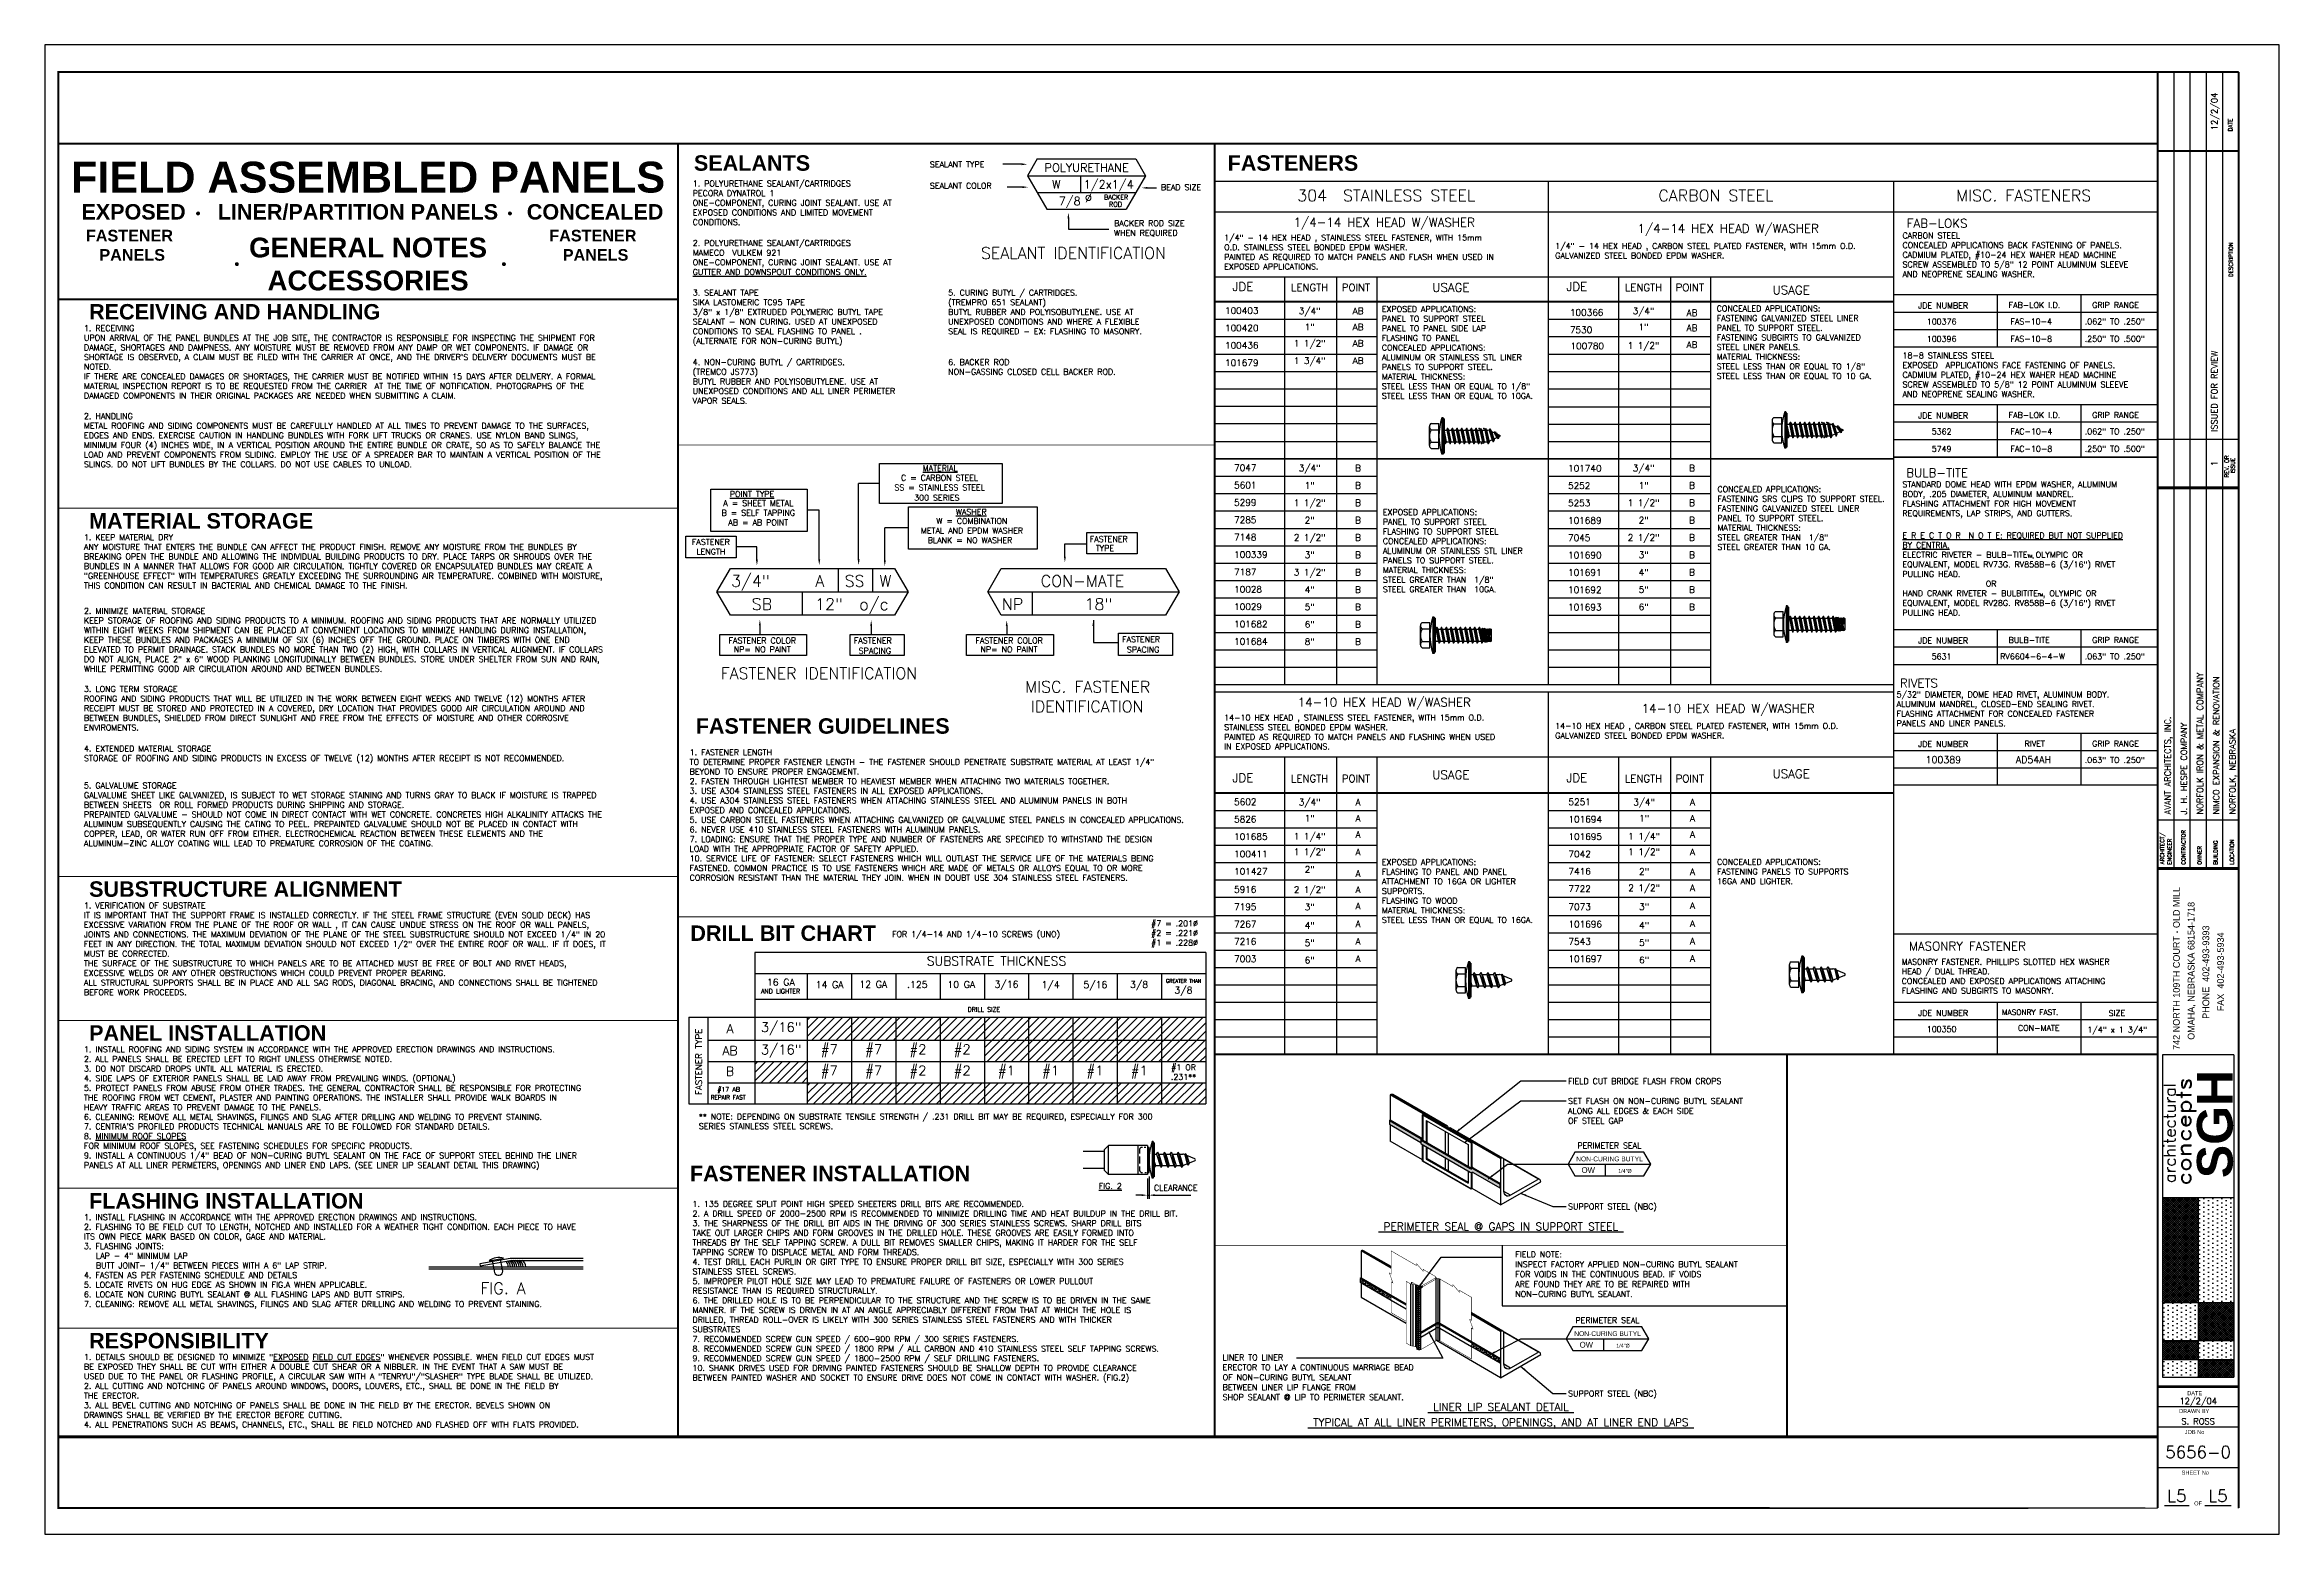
# Paper-space layout 'L5' of a CAD drawing. Header units: inches. Extents: x -0.2 to 35.8, y -0.4 to 23.6.
# The model-space entities are those that its viewports show. They can reach past a viewport. Long polylines and large blocks are cut down to what shows.
import ezdxf
from ezdxf.enums import TextEntityAlignment as Align

# ---------------------------------------------------------------- set-up
doc = ezdxf.new("R2010")
doc.units = ezdxf.units.IN
doc.header["$LTSCALE"] = 48
doc.header["$MEASUREMENT"] = 0
doc.linetypes.add('DOT', pattern=[0.25, 0, -0.25])
doc.linetypes.add('HIDDEN2', pattern=[0.1875, 0.125, -0.0625])
doc.layers.add('BOM', color=7, linetype='Continuous')
doc.layers.add('FAST', color=1, linetype='Continuous')
doc.styles.add('ARIAL', font='simplex')
doc.styles.add('LEROY', font='simplex.shx', dxfattribs={"height": 0.375})
doc.styles.add('NOTE', font='simplex.shx', dxfattribs={"height": 0.375})
doc.styles.add('ROMAND', font='romand')
doc.styles.add('SIMPLEX', font='SIMPLEX.SHX')
doc.styles.add('Stylus Regular', font='stylu.ttf')
doc.styles.add('TITLE', font='sasb____.pfb', dxfattribs={"height": 2})
doc.dimstyles.new('CENTRIA', dxfattribs={"dimscale": 4, "dimtxt": 0.09375, "dimasz": 0.0938, "dimexe": 0.18, "dimexo": 0.0625, "dimgap": 0.0625, "dimtad": 3, "dimdec": 4, "dimzin": 1, "dimdsep": 46, "dimlunit": 4, "dimtxsty": 'SIMPLEX', "dimcen": 0.09, "dimclrt": 2, "dimadec": 0, "dimazin": 0, "dimtfac": 1, "dimtdec": 4, "dimtmove": 0, "dimatfit": 3, "dimfxl": 0, "dimtolj": 1, "dimtzin": 0, "dimarcsym": 0})
pattern_1 = [(37.5, (588.064, -9.1225), (-0.003937085, 0.12042649), [0, -0.095, 0, -0.10625, 0, -0.1015625]), (7.5, (588.064, -9.1225), (0.11061104, 0.17638413), [0, -0.05125, 0, -0.085625, 0, -0.0328125]), (327.5, (587.98713, -9.1225), (0.19463387, 0.00035369), [0, -0.03125, 0, -0.1125, 0, -0.146875]), (317.5, (587.98713, -9.1225), (0.1878829, 0.05485472), [0, -0.015625, 0, -0.07375, 0, -0.084375])]
pattern_2 = [(45, (588.064, -9.06), (-0.265165, 0.265165), [])]

psp = doc.layouts.new('L5')

msp = doc.modelspace()

# ---------------------------------------------------------------- texts
for s, height, style, p in [('SEALANTS', 1, 'TITLE', (637.00833, 82.06061)), ('POLYURETHANE', 0.5368688, 'LEROY', (658.6848, 81.98895)), ('FASTENERS', 1, 'TITLE', (672.05206, 82.06061)), ('W', 0.53687, 'LEROY', (656.71628, 80.9123)), ('1/2x1/4', 0.536869, 'LEROY', (660.11645, 80.9123)), ('BACKER', 0.299332, 'LEROY', (660.59963, 80.19953)), ('ROD', 0.312735, 'LEROY', (660.55598, 79.72895)), ('304  STAINLESS STEEL', 0.75, 'SIMPLEX', (678.10054, 80.08045)), ('CARBON STEEL', 0.75, 'SIMPLEX', (699.45273, 80.08045)), ('MISC. FASTENERS', 0.75, 'SIMPLEX', (719.38708, 80.08045)), ('1/4-14 HEX HEAD W/WASHER ', 0.5625, 'SIMPLEX', (678.15966, 78.43645)), ('1/4-14 HEX HEAD W/WASHER ', 0.5625, 'SIMPLEX', (700.4387, 78.03815)), ('FAB-LOKS', 0.5625, 'SIMPLEX', (713.7841, 78.37301)), ('SEALANT IDENTIFICATION', 0.75, 'ROMAND', (657.83062, 76.34852)), ('3/4"', 0.421875, 'SIMPLEX', (673.13858, 72.76661)), ('AB', 0.421875, 'SIMPLEX', (676.26916, 72.76661)), ('3/4"', 0.421875, 'SIMPLEX', (694.76218, 72.76661)), ('AB', 0.421875, 'SIMPLEX', (697.90211, 72.64618)), ('JDE NUMBER', 0.375, 'SIMPLEX', (714.17441, 73.13873)), ('100376', 0.375, 'SIMPLEX', (714.07364, 72.10057)), ('1 1/2"', 0.421875, 'SIMPLEX', (673.13858, 70.66799)), ('1"', 0.421875, 'SIMPLEX', (673.13858, 71.72224)), ('AB', 0.421875, 'SIMPLEX', (676.26916, 71.72224)), ('AB', 0.421875, 'SIMPLEX', (676.26916, 70.66799)), ('1 1/2"', 0.421875, 'SIMPLEX', (694.76218, 70.52655)), ('1"', 0.421875, 'SIMPLEX', (694.76218, 71.72224)), ('AB', 0.421875, 'SIMPLEX', (697.90211, 71.66749)), ('AB', 0.421875, 'SIMPLEX', (697.90211, 70.57979)), ('100396', 0.375, 'SIMPLEX', (714.07364, 70.97557)), ('1 3/4"', 0.421875, 'SIMPLEX', (673.13858, 69.54103)), ('AB', 0.421875, 'SIMPLEX', (676.26916, 69.54103)), ('JDE NUMBER', 0.375, 'SIMPLEX', (714.17441, 66.01334)), ('5362', 0.375, 'SIMPLEX', (714.07364, 64.97519)), ('5749', 0.375, 'SIMPLEX', (714.07364, 63.85019)), ('C = CARBON STEEL', 0.375, 'LEROY', (649.16193, 61.97751)), ('3/4"', 0.421875, 'SIMPLEX', (673.13858, 62.58549)), ('B', 0.42188, 'SIMPLEX', (676.26916, 62.58549)), ('3/4"', 0.421875, 'SIMPLEX', (694.77152, 62.58549)), ('B', 0.42188, 'SIMPLEX', (697.90211, 62.58549)), ('BULB-TITE', 0.5625, 'SIMPLEX', (713.7841, 62.2092)), ('SS = STAINLESS STEEL', 0.375, 'LEROY', (649.16193, 61.35251)), ('300 SERIES', 0.375, 'LEROY', (648.98189, 60.68878)), ('1 1/2"', 0.421875, 'SIMPLEX', (673.13858, 60.33549)), ('1"', 0.421875, 'SIMPLEX', (673.13858, 61.46049)), ('B', 0.42188, 'SIMPLEX', (676.26916, 61.46049)), ('1 1/2"', 0.421875, 'SIMPLEX', (694.77152, 60.33549)), ('1"', 0.421875, 'SIMPLEX', (694.77152, 61.46049)), ('B', 0.42188, 'SIMPLEX', (697.90211, 61.46049)), ('B = SELF TAPPING', 0.375, 'LEROY', (637.4145, 59.71051)), ('A = SHEET METAL', 0.375, 'LEROY', (637.4145, 60.33551)), ('AB = AB POINT', 0.375, 'LEROY', (637.4145, 59.08551)), ('W = COMBINATION', 0.375, 'LEROY', (651.25592, 59.18051)), ('%%UWASHER%%U', 0.375, 'LEROY', (651.21215, 59.76854)), ('2"', 0.421875, 'SIMPLEX', (673.13858, 59.21049)), ('B', 0.42188, 'SIMPLEX', (676.26916, 60.33549)), ('B', 0.42188, 'SIMPLEX', (676.26916, 59.21049)), ('2"', 0.421875, 'SIMPLEX', (694.77152, 59.21049)), ('B', 0.42188, 'SIMPLEX', (697.90211, 60.33549)), ('B', 0.42188, 'SIMPLEX', (697.90211, 59.21049)), ('FASTENER', 0.375, 'LEROY', (634.34386, 57.8184)), ('METAL AND EPDM WASHER', 0.375, 'LEROY', (651.25592, 58.55551)), ('BLANK = NO WASHER', 0.375, 'LEROY', (651.12972, 57.93086)), ('2 1/2"', 0.421875, 'SIMPLEX', (673.13858, 58.08549)), ('B', 0.42188, 'SIMPLEX', (676.26916, 58.08549)), ('2 1/2"', 0.421875, 'SIMPLEX', (694.77152, 58.08549)), ('B', 0.42188, 'SIMPLEX', (697.90211, 58.08549)), ('LENGTH', 0.375, 'LEROY', (634.34386, 57.1934)), ('3"', 0.421875, 'SIMPLEX', (673.13858, 56.96049)), ('B', 0.42188, 'SIMPLEX', (676.26916, 56.96049)), ('3"', 0.421875, 'SIMPLEX', (694.77152, 56.96049)), ('B', 0.42188, 'SIMPLEX', (697.90211, 56.96049)), ('A', 0.75, 'LEROY', (641.40057, 55.10631)), ('SS', 0.75, 'LEROY', (643.65057, 55.10631)), ('W', 0.75, 'LEROY', (645.65057, 55.10631)), ('CON-MATE', 0.75, 'LEROY', (658.41601, 55.10631)), ('3 1/2"', 0.421875, 'SIMPLEX', (673.13858, 55.83549)), ('4"', 0.421875, 'SIMPLEX', (673.13858, 54.71049)), ('B', 0.42188, 'SIMPLEX', (676.26916, 55.83549)), ('B', 0.42188, 'SIMPLEX', (676.26916, 54.71049)), ('4"', 0.421875, 'SIMPLEX', (694.77152, 55.83549)), ('5"', 0.421875, 'SIMPLEX', (694.77152, 54.71049)), ('B', 0.42188, 'SIMPLEX', (697.90211, 55.83549)), ('B', 0.42188, 'SIMPLEX', (697.90211, 54.71049)), ('SB', 0.75, 'LEROY', (637.65057, 53.60631)), ('18"', 0.75, 'LEROY', (659.45042, 53.60631)), ('5"', 0.421875, 'SIMPLEX', (673.13858, 53.58549)), ('B', 0.42188, 'SIMPLEX', (676.26916, 53.58549)), ('6"', 0.421875, 'SIMPLEX', (694.77152, 53.58549)), ('B', 0.42188, 'SIMPLEX', (697.90211, 53.58549)), ('6"', 0.421875, 'SIMPLEX', (673.13858, 52.46049)), ('B', 0.42188, 'SIMPLEX', (676.26916, 52.46049)), ('FASTENER COLOR', 0.375, 'LEROY', (637.67383, 51.43425)), ('NP= NO PAINT', 0.375, 'LEROY', (637.66825, 50.8591)), ('FASTENER COLOR', 0.375, 'LEROY', (653.66291, 51.43425)), ('NP= NO PAINT', 0.375, 'LEROY', (653.65733, 50.8591)), ('8"', 0.421875, 'SIMPLEX', (673.13858, 51.33549)), ('B', 0.42188, 'SIMPLEX', (676.26916, 51.33549)), ('JDE NUMBER', 0.375, 'SIMPLEX', (714.17441, 51.43754)), ('5631', 0.375, 'SIMPLEX', (714.07364, 50.39939)), ('FASTENER IDENTIFICATION', 0.75, 'SIMPLEX', (641.34341, 49.11983)), ('MISC. FASTENER', 0.75, 'SIMPLEX', (658.75717, 48.24868)), ('14-10 HEX HEAD W/WASHER ', 0.5625, 'SIMPLEX', (678.15966, 47.34078)), ('RIVETS', 0.5625, 'SIMPLEX', (712.6011, 48.5898)), ('FASTENER GUIDELINES', 1, 'TITLE', (641.58803, 45.58755)), ('IDENTIFICATION', 0.75, 'SIMPLEX', (658.71996, 46.97465)), ('14-10 HEX HEAD W/WASHER ', 0.5625, 'SIMPLEX', (700.4387, 46.94248)), ('JDE NUMBER', 0.375, 'SIMPLEX', (714.17441, 44.72547)), ('3/4"', 0.421875, 'SIMPLEX', (673.13858, 40.94197)), ('A', 0.42188, 'SIMPLEX', (676.26916, 40.94197)), ('3/4"', 0.421875, 'SIMPLEX', (694.80137, 40.94197)), ('A', 0.42188, 'SIMPLEX', (697.93195, 40.94197)), ('1 1/4"', 0.421875, 'SIMPLEX', (673.13858, 38.73117)), ('1"', 0.421875, 'SIMPLEX', (673.13858, 39.8976)), ('A', 0.42188, 'SIMPLEX', (676.26916, 39.8976)), ('A', 0.42188, 'SIMPLEX', (676.26916, 38.84335)), ('1 1/4"', 0.421875, 'SIMPLEX', (694.80137, 38.73117)), ('1"', 0.421875, 'SIMPLEX', (694.80137, 39.8976)), ('A', 0.42188, 'SIMPLEX', (697.93195, 39.8976)), ('A', 0.42188, 'SIMPLEX', (697.93195, 38.84335)), ('1 1/2"', 0.421875, 'SIMPLEX', (673.13858, 37.71835)), ('A', 0.42188, 'SIMPLEX', (676.26916, 37.71639)), ('1 1/2"', 0.421875, 'SIMPLEX', (694.80137, 37.71835)), ('A', 0.42188, 'SIMPLEX', (697.93195, 37.71639)), ('2"', 0.421875, 'SIMPLEX', (673.13858, 36.58944)), ('A', 0.42188, 'SIMPLEX', (676.26916, 36.31299)), ('2"', 0.421875, 'SIMPLEX', (694.80137, 36.45077)), ('A', 0.42188, 'SIMPLEX', (697.93195, 36.42887)), ('2 1/2"', 0.421875, 'SIMPLEX', (673.13858, 35.27093)), ('A', 0.42188, 'SIMPLEX', (676.26916, 35.26863)), ('2 1/2"', 0.421875, 'SIMPLEX', (694.80137, 35.38681)), ('A', 0.42188, 'SIMPLEX', (697.93195, 35.3845)), ('3"', 0.421875, 'SIMPLEX', (673.13858, 34.14593)), ('4"', 0.421875, 'SIMPLEX', (673.13858, 32.95251)), ('A', 0.42188, 'SIMPLEX', (676.26916, 34.21438)), ('A', 0.42188, 'SIMPLEX', (676.26916, 33.05461)), ('3"', 0.421875, 'SIMPLEX', (694.80137, 34.16635)), ('4"', 0.421875, 'SIMPLEX', (694.80137, 32.96154)), ('A', 0.42188, 'SIMPLEX', (697.93195, 34.2348)), ('A', 0.42188, 'SIMPLEX', (697.93195, 33.06364)), ('DRILL BIT CHART', 1, 'TITLE', (639.02537, 32.16524)), ('5"', 0.421875, 'SIMPLEX', (673.13858, 31.82751)), ('A', 0.42188, 'SIMPLEX', (676.26916, 31.92765)), ('5"', 0.421875, 'SIMPLEX', (694.80137, 31.83654)), ('A', 0.42188, 'SIMPLEX', (697.93195, 31.93668)), ('MASONRY FASTENER', 0.5625, 'SIMPLEX', (715.74708, 31.54589)), ('SUBSTRATE THICKNESS', 0.5889658, 'SIMPLEX', (652.84851, 30.56685)), ('6"', 0.421875, 'SIMPLEX', (673.13858, 30.70251)), ('A', 0.42188, 'SIMPLEX', (676.26916, 30.8007)), ('6"', 0.421875, 'SIMPLEX', (694.80137, 30.71154)), ('A', 0.42188, 'SIMPLEX', (697.93195, 30.80973)), ('AND LIGHTER', 0.2944829, 'SIMPLEX', (638.85581, 28.75549)), ('16 GA', 0.441724, 'SIMPLEX', (638.87551, 29.265)), ('14 GA', 0.441724, 'SIMPLEX', (642.03342, 29.10245)), ('12 GA', 0.441724, 'SIMPLEX', (644.86313, 29.13073)), ('.125', 0.441724, 'SIMPLEX', (647.72115, 29.11659)), ('10 GA', 0.441724, 'SIMPLEX', (650.56501, 29.11659)), ('3/16', 0.441724, 'SIMPLEX', (653.49379, 29.13073)), ('1/4', 0.441724, 'SIMPLEX', (656.3518, 29.10245)), ('5/16', 0.441724, 'SIMPLEX', (659.25227, 29.10245)), ('3/8', 0.441724, 'SIMPLEX', (662.08199, 29.11659)), ('GREATER THAN', 0.2330682, 'SIMPLEX', (664.96546, 29.45226)), ('3/8', 0.441724, 'SIMPLEX', (664.95415, 28.74884)), ('JDE NUMBER', 0.375, 'SIMPLEX', (714.17441, 27.29798)), ('SIZE', 0.375, 'SIMPLEX', (725.42923, 27.29798)), ('A', 0.58897, 'SIMPLEX', (635.58244, 26.18679)), ('100350', 0.375, 'SIMPLEX', (714.07364, 26.25982)), ('CON-MATE', 0.375, 'SIMPLEX', (720.37077, 26.33277)), ('AB', 0.588966, 'SIMPLEX', (635.58244, 24.75873)), ('B', 0.58897, 'SIMPLEX', (635.58244, 23.42181)), ('PERIMETER SEAL', 0.375, 'SIMPLEX', (692.54985, 18.71685)), ('FASTENER INSTALLATION', 1, 'TITLE', (642.06685, 16.59629)), ('%%U PERIMETER SEAL @ GAPS IN SUPPORT STEEL %%U', 0.5, 'ROMAND', (685.52148, 13.40961)), ('FIG. A', 0.75, 'LEROY', (620.875, 9.28287)), ('PERIMETER SEAL', 0.375, 'SIMPLEX', (692.42485, 7.39969)), ('%%U LINER LIP SEALANT DETAIL %%U', 0.5, 'ROMAND', (685.52148, 1.71754)), ('%%U TYPICAL AT ALL LINER PERIMETERS, OPENINGS, AND AT LINER END LAPS %%U', 0.5, 'ROMAND', (685.52148, 0.71754))]:
    msp.add_text(s, height=height, dxfattribs=dict(style=style)).set_placement(p, align=Align.CENTER)
for s, height, style, p in [('SEALANT TYPE', 0.375, 'LEROY', (648.52654, 82.28075)), ('SEALANT COLOR', 0.375, 'LEROY', (648.52654, 80.89935)), ('BEAD SIZE', 0.375, 'LEROY', (663.49942, 80.80068)), ('%%c', 0.536759, 'LEROY', (658.57156, 80.03201)), ('WHEN REQUIRED', 0.375, 'LEROY', (660.46487, 77.84384)), ('BACKER ROD SIZE', 0.375, 'LEROY', (660.46487, 78.46884)), ('JDE ', 0.5625, 'SIMPLEX', (668.1313, 74.26924)), ('LENGTH', 0.481376, 'SIMPLEX', (671.92435, 74.2607)), ('POINT', 0.481376, 'SIMPLEX', (675.21212, 74.2607)), ('USAGE', 0.5625, 'SIMPLEX', (681.07631, 74.21788)), ('JDE ', 0.5625, 'SIMPLEX', (689.76424, 74.26924)), ('LENGTH', 0.481376, 'SIMPLEX', (693.5573, 74.2607)), ('POINT', 0.481376, 'SIMPLEX', (696.84507, 74.2607)), ('USAGE', 0.5625, 'SIMPLEX', (703.12049, 74.04922)), ('100403', 0.421875, 'SIMPLEX', (667.64825, 72.78575)), ('100366', 0.421875, 'SIMPLEX', (689.99529, 72.66533)), ('FAB-LOK I.D.', 0.375, 'SIMPLEX', (718.41518, 73.16715)), ('FAS-10-4', 0.375, 'SIMPLEX', (718.52686, 72.10675)), ('.062" TO .250"', 0.375, 'SIMPLEX', (723.34552, 72.10675)), ('GRIP RANGE', 0.375, 'SIMPLEX', (723.8294, 73.16715)), ('100420', 0.421875, 'SIMPLEX', (667.64825, 71.66075)), ('100436', 0.421875, 'SIMPLEX', (667.64825, 70.53575)), ('7530', 0.421875, 'SIMPLEX', (689.99529, 71.54033)), ('FAS-10-8', 0.375, 'SIMPLEX', (718.52686, 70.98175)), ('.250" TO .500"', 0.375, 'SIMPLEX', (723.34552, 70.98175)), ('101679', 0.421875, 'SIMPLEX', (667.64825, 69.41075)), ('100780', 0.421875, 'SIMPLEX', (690.03451, 70.49369)), ('FAB-LOK I.D.', 0.375, 'SIMPLEX', (718.41518, 66.04177)), ('FAC-10-4', 0.375, 'SIMPLEX', (718.52686, 64.98136)), ('.062" TO .250"', 0.375, 'SIMPLEX', (723.34552, 64.98136)), ('GRIP RANGE', 0.375, 'SIMPLEX', (723.8294, 66.04177)), ('FAC-10-8', 0.375, 'SIMPLEX', (718.52686, 63.85636)), ('.250" TO .500"', 0.375, 'SIMPLEX', (723.34552, 63.85636)), ('%%uMATERIAL', 0.375, 'LEROY', (648.06363, 62.60251)), ('7047', 0.421875, 'SIMPLEX', (668.23823, 62.60463)), ('101740', 0.421875, 'SIMPLEX', (689.87118, 62.5691)), ('%%UPOINT TYPE%%U', 0.375, 'LEROY', (635.57092, 60.9232)), ('5601', 0.421875, 'SIMPLEX', (668.23823, 61.47963)), ('5252', 0.421875, 'SIMPLEX', (689.87118, 61.4441)), ('5299', 0.421875, 'SIMPLEX', (668.23823, 60.35463)), ('7285', 0.421875, 'SIMPLEX', (668.23823, 59.22963)), ('5253', 0.421875, 'SIMPLEX', (689.87118, 60.3191)), ('101689', 0.421875, 'SIMPLEX', (689.87118, 59.1941)), ('FASTENER', 0.375, 'LEROY', (658.88888, 58.00523)), ('7148', 0.421875, 'SIMPLEX', (668.23823, 58.10463)), ('7045', 0.421875, 'SIMPLEX', (689.87118, 58.0691)), ('TYPE', 0.375, 'LEROY', (659.27647, 57.41897)), ('100339', 0.421875, 'SIMPLEX', (668.23823, 56.97963)), ('101690', 0.421875, 'SIMPLEX', (689.87118, 56.9441)), ('3/4"', 0.75, 'LEROY', (635.65057, 55.10631)), ('7187', 0.421875, 'SIMPLEX', (668.23823, 55.85463)), ('10028', 0.421875, 'SIMPLEX', (668.23823, 54.72963)), ('101691', 0.421875, 'SIMPLEX', (689.87118, 55.8191)), ('101692', 0.421875, 'SIMPLEX', (689.87118, 54.6941)), ('o/c', 0.75, 'LEROY', (643.95694, 53.59804)), ('NP', 0.75, 'LEROY', (653.20042, 53.60631)), ('10029', 0.421875, 'SIMPLEX', (668.23823, 53.60463)), ('101693', 0.421875, 'SIMPLEX', (689.87118, 53.5691)), ('101682', 0.421875, 'SIMPLEX', (668.23823, 52.47963)), ('FASTENER', 0.375, 'LEROY', (643.60389, 51.43425)), ('SPACING', 0.375, 'LEROY', (643.91396, 50.77052)), ('FASTENER', 0.375, 'LEROY', (660.9827, 51.51172)), ('SPACING', 0.375, 'LEROY', (661.29277, 50.84799)), ('101684', 0.421875, 'SIMPLEX', (668.23823, 51.35463)), ('RV6604-6-4-W', 0.375, 'SIMPLEX', (717.86638, 50.40557)), ('BULB-TITE ', 0.375, 'SIMPLEX', (718.41518, 51.46597)), ('.063" TO .250"', 0.375, 'SIMPLEX', (723.34552, 50.40557)), ('GRIP RANGE', 0.375, 'SIMPLEX', (723.8294, 51.46597)), ('RIVET ', 0.375, 'SIMPLEX', (719.4477, 44.7539)), ('GRIP RANGE', 0.375, 'SIMPLEX', (723.8294, 44.7539)), ('100389', 0.446819, 'SIMPLEX', (713.03686, 43.67395)), ('AD54AH', 0.446819, 'SIMPLEX', (718.88782, 43.67395)), ('.063" TO .250"', 0.375, 'SIMPLEX', (723.34552, 43.6935)), ('JDE ', 0.5625, 'SIMPLEX', (668.1313, 42.4446)), ('LENGTH', 0.481376, 'SIMPLEX', (671.92435, 42.43606)), ('POINT', 0.481376, 'SIMPLEX', (675.21212, 42.43606)), ('USAGE', 0.5625, 'SIMPLEX', (681.07631, 42.64356)), ('JDE ', 0.5625, 'SIMPLEX', (689.76424, 42.4446)), ('LENGTH', 0.481376, 'SIMPLEX', (693.5573, 42.43606)), ('POINT', 0.481376, 'SIMPLEX', (696.84507, 42.43606)), ('USAGE', 0.5625, 'SIMPLEX', (703.12049, 42.70549)), ('5602', 0.421875, 'SIMPLEX', (668.23823, 40.9577)), ('5251', 0.421875, 'SIMPLEX', (689.90102, 40.9577)), ('5826', 0.421875, 'SIMPLEX', (668.23823, 39.8327)), ('101685', 0.421875, 'SIMPLEX', (668.23823, 38.7077)), ('101694', 0.421875, 'SIMPLEX', (689.90102, 39.8327)), ('101695', 0.421875, 'SIMPLEX', (689.90102, 38.7077)), ('100411', 0.421875, 'SIMPLEX', (668.23823, 37.5827)), ('7042', 0.421875, 'SIMPLEX', (689.90102, 37.5827)), ('101427', 0.421875, 'SIMPLEX', (668.23823, 36.4577)), ('7416', 0.421875, 'SIMPLEX', (689.90102, 36.4577)), ('5916', 0.421875, 'SIMPLEX', (668.23823, 35.2877)), ('7722', 0.421875, 'SIMPLEX', (689.90102, 35.3327)), ('7195', 0.421875, 'SIMPLEX', (668.23823, 34.1627)), ('7267', 0.421875, 'SIMPLEX', (668.23823, 33.0377)), ('7073', 0.421875, 'SIMPLEX', (689.90102, 34.1627)), ('101696', 0.421875, 'SIMPLEX', (689.90102, 33.0377)), ('FOR 1/4-14 AND 1/4-10 SCREWS (UNO)', 0.375, 'SIMPLEX', (646.0813, 32.41319)), ('7216', 0.421875, 'SIMPLEX', (668.23823, 31.9127)), ('7543', 0.421875, 'SIMPLEX', (689.90102, 31.9127)), ('7003', 0.421875, 'SIMPLEX', (668.23823, 30.7877)), ('101697', 0.421875, 'SIMPLEX', (689.90102, 30.7877)), ('MASONRY FAST. ', 0.3502776, 'SIMPLEX', (717.98357, 27.36426)), ('1/4" x 1 3/4"', 0.375, 'SIMPLEX', (723.5166, 26.22273)), ('FIELD CUT BRIDGE FLASH FROM CROPS', 0.375, 'SIMPLEX', (689.87426, 22.88847)), ('REPAIR FAST', 0.268604, 'SIMPLEX', (634.33596, 21.89192)), ('#17 AB', 0.294483, 'SIMPLEX', (634.76286, 22.39743)), ('SET FLASH ON NON-CURING BUTYL SEALANT', 0.375, 'SIMPLEX', (689.87426, 21.60275)), ('ALONG ALL EDGES & EACH SIDE', 0.375, 'SIMPLEX', (689.87426, 20.95989)), ('OF STEEL GAP', 0.375, 'SIMPLEX', (689.87426, 20.31704)), ('%%UFIG. 2', 0.375, 'SIMPLEX', (659.46844, 16.09548)), ('SUPPORT STEEL (NBC)', 0.375, 'SIMPLEX', (689.87426, 14.76487)), ('FIELD NOTE:', 0.375, 'NOTE', (686.45513, 11.66703)), ('INSPECT FACTORY APPLIED NON-CURING BUTYL SEALANT', 0.375, 'NOTE', (686.45513, 11.02418)), ('FOR VOIDS IN THE CONTINUOUS BEAD. IF VOIDS', 0.375, 'NOTE', (686.45513, 10.38132)), ('ARE FOUND THEY ARE TO BE REPAIRED WITH', 0.375, 'NOTE', (686.45513, 9.73846)), ('NON-CURING BUTYL SEALANT.', 0.375, 'NOTE', (686.45513, 9.09561)), ('LINER TO LINER ', 0.375, 'SIMPLEX', (667.49778, 4.98737)), ('ERECTOR TO LAY A CONTINUOUS MARRIAGE BEAD ', 0.375, 'SIMPLEX', (667.49778, 4.34451)), ('OF NON-CURING BUTYL SEALANT', 0.375, 'SIMPLEX', (667.49778, 3.70166)), ('BETWEEN LINER LIP FLANGE FROM', 0.375, 'SIMPLEX', (667.49778, 3.0588)), ('SUPPORT STEEL (NBC)', 0.375, 'SIMPLEX', (689.87426, 2.64711)), ('SHOP SEALANT @ LIP TO PERIMETER SEALANT.', 0.375, 'SIMPLEX', (667.49778, 2.41594))]:
    msp.add_text(s, height=height, dxfattribs=dict(style=style)).set_placement(p)
at = {"style": 'LEROY'}
for s, height, p in [('7/8', 0.536759, (658.30077, 79.82787)), ('12"', 0.75, (642.90057, 53.60631))]:
    msp.add_text(s, height=height, dxfattribs=at).set_placement(p, align=Align.RIGHT)
at = {"style": 'SIMPLEX'}
msp.add_text('FASTENER TYPE', height=0.4134946, rotation=90, dxfattribs=at).set_placement((633.76295, 24.32991), align=Align.CENTER)
for s, insert, char_height, width, attachment_point, style in [('{\\fArial|b1|i0|c0|p34;FIELD ASSEMBLED PANELS}', (612.1347, 80.61793), 2, 43.9375, 8, 'TITLE'), ('1. POLYURETHANE SEALANT/CARTRIDGES\\PPECORA DYNATROL 1\\PONE-COMPONENT, CURING JOINT SEALANT. USE AT EXPOSED CONDITIONS AND LIMITED MOVEMENT CONDITIONS.', (633.16631, 81.41775), 0.375, 14.90625, 1, 'LEROY'), ('{\\fArial|b1|i0|c0|p34;EXPOSED \\P\\H0.75x; FASTENER \\P    PANELS}', (593.564, 79.89911), 1, 18.71875, 1, 'TITLE'), ('{\\fArial|b1|i0|c0|p34;LINER/PARTITION PANELS}', (602.39795, 79.89911), 1, 21.4511551, 1, 'TITLE'), ('{\\fArial|b1|i0|c0|p34;CONCEALED \\P\\H0.75x;     FASTENER \\P        PANELS}', (622.41915, 79.89911), 1, 25.375, 1, 'TITLE'), ('{\\fArial|b1|i0|c0|p34;GENERAL NOTES \\PACCESSORIES}', (612.1347, 76.00852), 1.2813925, 36.71875, 5, 'TITLE'), ('2. POLYURETHANE SEALANT/CARTRIDGES\\PMAMECO  VULKEM 921\\PONE-COMPONENT, CURING JOINT SEALANT. USE AT \\LGUTTER AND DOWNSPOUT CONDITIONS ONLY.', (633.16631, 77.56061), 0.375, 14.90625, 1, 'LEROY'), ('1/4" - 14 HEX HEAD , STAINLESS STEEL FASTENER, WITH 15mm O.D. STAINLESS STEEL BONDED EPDM WASHER.\\PPAINTED AS REQUIRED TO MATCH PANELS AND FLASH WHEN USED IN EXPOSED APPLICATIONS.', (667.59596, 77.91328), 0.375, 19.25, 1, 'SIMPLEX'), ('1/4" - 14 HEX HEAD , CARBON STEEL PLATED FASTENER, WITH 15mm O.D. GALVANIZED STEEL BONDED EPDM WASHER.', (689.04169, 77.3744), 0.375, 21.125, 1, 'SIMPLEX'), ('CARBON STEEL \\PCONCEALED APPLICATIONS BACK FASTENING OF PANELS.\\PCADMIUM PLATED, #10-24 HEX WAHER HEAD MACHINE SCREW ASSEMBLED TO 5/8" 12 POINT ALUMINUM SLEEVE AND NEOPRENE SEALING WASHER.', (711.54009, 78.05059), 0.375, 15.90625, 1, 'SIMPLEX'), ('3. SEALANT TAPE\\PSIKA LASTOMERIC TC95 TAPE\\P3/8" x 1/8" EXTRUDED POLYMERIC BUTYL TAPE SEALANT - NON CURING. USED AT UNEXPOSED CONDITIONS TO SEAL FLASHING TO PANEL . (ALTERNATE FOR NON-CURING BUTYL)', (633.16631, 74.34632), 0.375, 15, 1, 'LEROY'), ('5. CURING BUTYL / CARTRIDGES.\\P(TREMPRO 651 SEALANT)\\PBUTYL RUBBER AND POLYISOBUTYLENE. USE AT  UNEXPOSED CONDITIONS AND WHERE A FLEXIBLE SEAL IS REQUIRED - EX: FLASHING TO MASONRY.', (649.71644, 74.34632), 0.375, 14.5, 1, 'LEROY'), ('{\\fArial|b1|i0|c0|p34;RECEIVING AND HANDLING}', (594.06368, 73.42356), 1, 26.9375, 1, 'TITLE'), ('{EXPOSED APPLICATIONS:}\\P{PANEL TO SUPPORT STEEL}\\P{PANEL TO PANEL SIDE LAP}\\P{FLASHING TO PANEL}\\P{CONCEALED APPLICATIONS:}\\P{ALUMINUM OR STAINLESS STL LINER}\\P{PANELS TO SUPPORT STEEL.}\\P{MATERIAL THICKNESS:}\\P{STEEL LESS THAN OR EQUAL TO 1/8"}\\P{STEEL LESS THAN OR EQUAL TO 10GA.}', (677.80981, 73.28497), 0.375, 10.7152756, 1, 'SIMPLEX'), ('{CONCEALED APPLICATIONS:}\\P{FASTENING GALVANIZED STEEL LINER PANEL TO SUPPORT STEEL.}\\P{FASTENING SUBGIRTS TO GALVANIZED STEEL LINER PANELS.}\\P{MATERIAL THICKNESS:}\\P{STEEL LESS THAN OR EQUAL TO 1/8"}\\P{STEEL LESS THAN OR EQUAL TO 10 GA.}', (699.50083, 73.32153), 0.375, 10.5580095, 1, 'SIMPLEX'), ("1. RECEIVING\\PUPON ARRIVAL OF THE PANEL BUNDLES AT THE JOB SITE, THE CONTRACTOR IS RESPONSIBLE FOR INSPECTING THE SHIPMENT FOR DAMAGE, SHORTAGES AND DAMPNESS. ANY MOISTURE MUST BE REMOVED FROM ANY DAMP OR WET COMPONENTS. IF DAMAGE OR SHORTAGE IS OBSERVED, A CLAIM MUST BE FILED WITH THE CARRIER AT ONCE, AND THE DRIVER'S DELIVERY DOCUMENTS MUST BE NOTED.\\PIF THERE ARE CONCEALED DAMAGES OR SHORTAGES, THE CARRIER MUST BE NOTIFIED WITHIN 15 DAYS AFTER DELIVERY. A FORMAL MATERIAL INSPECTION REPORT IS TO BE REQUESTED FROM THE CARRIER  AT THE TIME OF NOTIFICATION. PHOTOGRAPHS OF THE DAMAGED COMPONENTS IN THEIR ORIGINAL PACKAGES ARE NEEDED WHEN SUBMITTING A CLAIM.", (593.73172, 72.04856), 0.375, 36.8125, 1, 'LEROY'), ('4. NON-CURING BUTYL / CARTRIDGES.\\P(TREMCO JS773)\\PBUTYL RUBBER AND POLYISOBUTYLENE. USE AT  UNEXPOSED CONDITIONS AND ALL LINER PERIMETER VAPOR SEALS.', (633.16631, 69.84632), 0.375, 14.5, 1, 'LEROY'), ('6. BACKER ROD\\PNON-GASSING CLOSED CELL BACKER ROD.', (649.71644, 69.84632), 0.375, 14.5, 1, 'LEROY'), ('18-8 STAINLESS STEEL\\PEXPOSED  APPLICATIONS FACE FASTENING OF PANELS.  CADMIUM PLATED, #10-24 HEX WAHER HEAD MACHINE SCREW ASSEMBLED TO 5/8" 12 POINT ALUMINUM SLEEVE AND NEOPRENE SEALING WASHER.', (711.54009, 70.27525), 0.375, 15.90625, 1, 'SIMPLEX'), ('2. HANDLING\\PMETAL ROOFING AND SIDING COMPONENTS MUST BE CAREFULLY HANDLED AT ALL TIMES TO PREVENT DAMAGE TO THE SURFACES, EDGES AND ENDS. EXERCISE CAUTION IN HANDLING BUNDLES WITH FORK LIFT TRUCKS OR CRANES. USE NYLON BAND SLINGS, MINIMUM FOUR (4) INCHES WIDE, IN A VERTICAL POSITION AROUND THE ENTIRE BUNDLE OR CRATE, SO AS TO SAFELY BALANCE THE LOAD AND PREVENT COMPONENTS FROM SLIDING. EMPLOY THE USE OF A SPREADER BAR TO MAINTAIN A VERTICAL POSITION OF THE SLINGS. DO NOT LIFT BUNDLES BY THE COLLARS. DO NOT USE CABLES TO UNLOAD.', (593.73172, 66.35026), 0.375, 36.8125, 1, 'LEROY'), ('CONCEALED APPLICATIONS:\\PFASTENING SRS CLIPS TO SUPPORT STEEL.\\PFASTENING GALVANIZED STEEL LINER PANEL TO SUPPORT STEEL.\\PMATERIAL THICKNESS:\\PSTEEL GREATER THAN  1/8"\\PSTEEL GREATER THAN 10 GA.', (699.5504, 61.61747), 0.375, 11.90625, 1, 'SIMPLEX'), ('STANDARD DOME HEAD WITH EPDM WASHER, ALUMINUM BODY, .205 DIAMETER, ALUMINUM MANDREL.\\PFLASHING ATTACHMENT FOR HIGH MOVEMENT REQUIREMENTS, LAP STRIPS, AND GUTTERS. ', (711.53326, 61.92607), 0.375, 16.21875, 1, 'SIMPLEX'), ('{\\fArial|b1|i0|c0|p34;MATERIAL STORAGE}', (594.06368, 59.87678), 1, 26.9375, 1, 'TITLE'), ('EXPOSED APPLICATIONS:\\PPANEL TO SUPPORT STEEL\\PFLASHING TO SUPPORT STEEL\\PCONCEALED APPLICATIONS:\\PALUMINUM OR STAINLESS STL LINER\\PPANELS TO SUPPORT STEEL.\\PMATERIAL THICKNESS:\\PSTEEL GREATER THAN  1/8"\\PSTEEL GREATER THAN  10GA.', (677.87215, 60.12629), 0.375, 14.40625, 1, 'SIMPLEX'), ('{1. KEEP MATERIAL DRY}\\P{ANY MOISTURE THAT ENTERS THE BUNDLE CAN AFFECT THE PRODUCT FINISH. REMOVE ANY MOISTURE FROM THE BUNDLES BY BREAKING OPEN THE BUNDLE AND ALLOWING THE INDIVIDUAL BUILDING PRODUCTS TO DRY. PLACE TARPS OR SHROUDS OVER THE BUNDLES IN A MANNER THAT ALLOWS FOR GOOD AIR CIRCULATION. TIGHTLY COVERED OR ENCAPSULATED BUNDLES MAY CREATE A "GREENHOUSE EFFECT" WITH TEMPERATURES GREATLY EXCEEDING THE SURROUNDING AIR TEMPERATURE. COMBINED WITH MOISTURE, THIS CONDITION CAN RESULT IN BACTERIAL AND CHEMICAL DAMAGE TO THE FINISH.}', (593.73172, 58.50178), 0.375, 36.7975, 1, 'LEROY'), ('\\LE R E C T O R  N O T E: REQUIRED BUT NOT SUPPLIED BY CENTRIA.\\P\\lELECTRIC RIVETER - BULB-TITE\\H0.188;TM, \\H0.375;OLYMPIC OR EQUIVALENT, MODEL RV73G. RV858B-6 (3/16") RIVET PULLING HEAD.\\P                     OR\\PHAND CRANK RIVETER - BULBITITE\\H0.188;TM\\H0.375;, OLYMPIC OR EQUIVALENT, MODEL RV28G. RV858B-6 (3/16") RIVET PULLING HEAD.', (711.53326, 58.61745), 0.375, 16.21875, 1, 'SIMPLEX'), ('2. MINIMIZE MATERIAL STORAGE\\PKEEP STORAGE OF ROOFING AND SIDING PRODUCTS TO A MINIMUM. ROOFING AND SIDING PRODUCTS THAT ARE NORMALLY UTILIZED WITHIN EIGHT WEEKS FROM SHIPMENT CAN BE PLACED AT CONVENIENT LOCATIONS TO MINIMIZE HANDLING DURING INSTALLATION, KEEP THESE BUNDLES AND PACKAGES A MINIMUM OF SIX (6) INCHES OFF THE GROUND. PLACE ON TIMBERS WITH ONE END ELEVATED TO PERMIT DRAINAGE. STACK BUNDLES NO MORE THAN TWO (2) HIGH, WITH COLLARS IN VERTICAL ALIGNMENT. IF COLLARS DO NOT ALIGN, PLACE 2" x 6" WOOD PLANKING LONGITUDINALLY BETWEEN BUNDLES. STORE UNDER SHELTER FROM SUN AND RAIN, WHILE PERMITTING GOOD AIR CIRCULATION AROUND AND BETWEEN BUNDLES.', (593.73172, 53.7301), 0.375, 36.8125, 1, 'LEROY'), ('3. LONG TERM STORAGE\\PROOFING AND SIDING PRODUCTS THAT WILL BE UTILIZED IN THE WORK BETWEEN EIGHT WEEKS AND TWELVE (12) MONTHS AFTER RECEIPT MUST BE STORED AND PROTECTED IN A COVERED, DRY LOCATION THAT PROVIDES GOOD AIR CIRCULATION AROUND AND BETWEEN BUNDLES, SHIELDED FROM DIRECT SUNLIGHT AND FREE FROM THE EFFECTS OF MOISTURE AND OTHER CORROSIVE ENVIROMENTS.', (593.73172, 48.67145), 0.375, 36.8125, 1, 'LEROY'), ('5/32" DIAMETER, DOME HEAD RIVET, ALUMINUM BODY. ALUMINUM MANDREL, CLOSED-END SEALING RIVET.\\PFLASHING ATTACHMENT FOR CONCEALED FASTENER\\PPANELS AND LINER PANELS.', (711.15583, 48.31725), 0.375, 17.125, 1, 'SIMPLEX'), ('14-10 HEX HEAD , STAINLESS STEEL FASTENER, WITH 15mm O.D. STAINLESS STEEL BONDED EPDM WASHER.\\PPAINTED AS REQUIRED TO MATCH PANELS AND FLASHING WHEN USED IN EXPOSED APPLICATIONS.', (667.59596, 46.81761), 0.375, 19.25, 1, 'SIMPLEX'), ('14-10 HEX HEAD , CARBON STEEL PLATED FASTENER, WITH 15mm O.D. GALVANIZED STEEL BONDED EPDM WASHER.', (689.04169, 46.27873), 0.375, 21.125, 1, 'SIMPLEX'), ('4. EXTENDED MATERIAL STORAGE\\PSTORAGE OF ROOFING AND SIDING PRODUCTS IN EXCESS OF TWELVE (12) MONTHS AFTER RECEIPT IS NOT RECOMMENDED.', (593.73172, 44.81115), 0.375, 36.8125, 1, 'LEROY'), ('1. FASTENER LENGTH\\PTO DETERMINE PROPER FASTENER LENGTH - THE FASTENER SHOULD PENETRATE SUBSTRATE MATERIAL AT LEAST 1/4" BEYOND TO ENSURE PROPER ENGAGEMENT.\\P2. FASTEN THROUGH LIGHTEST MEMBER TO HEAVIEST MEMBER WHEN ATTACHING TWO MATERIALS TOGETHER.\\P3. USE A304 STAINLESS STEEL FASTENERS IN ALL EXPOSED APPLICATIONS.\\P4. USE A304 STAINLESS STEEL FASTENERS WHEN ATTACHING STAINLESS STEEL AND ALUMINUM PANELS IN BOTH EXPOSED AND CONCEALED APPLICATIONS.\\P5. USE CARBON STEEL FASTENERS WHEN ATTACHING GALVANIZED OR GALVALUME STEEL PANELS IN CONCEALED APPLICATIONS.\\P6. NEVER USE 410 STAINLESS STEEL FASTENERS WITH ALUMINUM PANELS.\\P7. LOADING: ENSURE THAT THE PROPER TYPE AND NUMBER OF FASTENERS ARE SPECIFIED TO WITHSTAND THE DESIGN LOAD WITH THE APPROPRIATE FACTOR OF SAFETY APPLIED.\\P10. SERVICE LIFE OF FASTENER: SELECT FASTENERS WHICH WILL OUTLAST THE SERVICE LIFE OF THE MATERIALS BEING FASTENED. COMMON PRACTICE IS TO USE FASTENERS WHICH ARE MADE OF METALS OR ALLOYS EQUAL TO OR MORE CORROSION RESISTANT THAN THE MATERIAL THEY JOIN. WHEN IN DOUBT USE 304 STAINLESS STEEL FASTENERS.', (632.96647, 44.57011), 0.375, 33.125, 1, 'SIMPLEX'), ('5. GALVALUME STORAGE\\PGALVALUME SHEET LIKE GALVANIZED, IS SUBJECT TO WET STORAGE STAINING AND TURNS GRAY TO BLACK IF MOISTURE IS TRAPPED BETWEEN SHEETS  OR ROLL FORMED PRODUCTS DURING SHIPPING AND STORAGE.\\PPREPAINTED GALVALUME - SHOULD NOT COME IN DIRECT CONTACT WITH WET CONCRETE. CONCRETES HIGH ALKALINITY ATTACKS THE ALUMINUM SUBSEQUENTLY CAUSING THE CATING TO PEEL. PREPAINTED GALVALUME SHOULD NOT BE PLACED IN CONTACT WITH COPPER, LEAD, OR WATER RUN OFF FROM EITHER. ELECTROCHEMICAL REACTION BETWEEN THESE ELEMENTS AND THE ALUMINUM-ZINC ALLOY COATING WILL LEAD TO PREMATURE CORROSION OF THE COATING.', (593.73172, 42.41835), 0.375, 36.8125, 1, 'LEROY'), ('EXPOSED APPLICATIONS:\\PFLASHING TO PANEL AND PANEL ATTACHMENT TO 16GA OR LIGHTER SUPPORTS.\\PFLASHING TO WOOD\\PMATERIAL THICKNESS:\\PSTEEL LESS THAN OR EQUAL TO 16GA.', (677.80981, 37.45386), 0.375, 10.71875, 1, 'SIMPLEX'), ('CONCEALED APPLICATIONS:\\PFASTENING PANELS TO SUPPORTS\\P16GA AND LIGHTER.', (699.52321, 37.46585), 0.375, 10.3125, 1, 'SIMPLEX'), ('{\\fArial|b1|i0|c0|p34;SUBSTRUCTURE ALIGNMENT}', (594.06368, 36.02144), 1, 32.84375, 1, 'TITLE'), ('1. VERIFICATION OF SUBSTRATE\\PIT IS IMPORTANT THAT THE SUPPORT FRAME IS INSTALLED CORRECTLY. IF THE STEEL FRAME STRUCTURE (EVEN SOLID DECK) HAS EXCESSIVE VARIATION FROM THE PLANE OF THE ROOF OR WALL , IT CAN CAUSE UNDUE STRESS ON THE ROOF OR WALL PANELS, JOINTS AND CONNECTIONS. THE MAXIMUM DEVIATION OF THE PLANE OF THE STEEL SUBSTRUCTURE SHOULD NOT EXCEED 1/4" IN 20 FEET IN ANY DIRECTION. THE TOTAL MAXIMUM DEVIATION SHOULD NOT EXCEED 1/2" OVER THE ENTIRE ROOF OR WALL. IF IT DOES, IT MUST BE CORRECTED.\\PTHE SURFACE OF THE SUBSTRUCTURE TO WHICH PANELS ARE TO BE ATTACHED MUST BE FREE OF BOLT AND RIVET HEADS, EXCESSIVE WELDS OR ANY OTHER OBSTRUCTIONS WHICH COULD PREVENT PROPER BEARING.\\PALL STRUCTURAL SUPPORTS SHALL BE IN PLACE AND ALL SAG RODS, DIAGONAL BRACING, AND CONNECTIONS SHALL BE TIGHTENED BEFORE WORK PROCEEDS.', (593.73172, 34.64644), 0.375, 36.8125, 1, 'LEROY'), ('#7 = .201%%c\\P#2 = .221%%c\\P#1 = .228%%c', (662.86039, 33.48236), 0.375, 4.6418464, 1, 'SIMPLEX'), ('MASONRY FASTENER. PHILLIPS SLOTTED HEX WASHER HEAD / DUAL THREAD.\\PCONCEALED AND EXPOSED APPLICATIONS ATTACHING FLASHING AND SUBGIRTS TO MASONRY.', (711.48573, 30.99765), 0.375, 15.5625, 1, 'SIMPLEX'), ('DRILL SIZE', (652.02776, 27.872), 0.294483, 9.1614969, 2, 'SIMPLEX'), ('{\\fArial|b1|i0|c0|p34;PANEL INSTALLATION}', (594.06368, 26.69851), 1, 28.84375, 1, 'TITLE'), ('3/16"', (638.89104, 26.46948), 0.625, 3.2705301, 5, 'SIMPLEX'), ('1. INSTALL ROOFING AND SIDING SYSTEM IN ACCORDANCE WITH THE APPROVED ERECTION DRAWINGS AND INSTRUCTIONS.\\P2. ALL PANELS SHALL BE ERECTED LEFT TO RIGHT UNLESS OTHERWISE NOTED.\\P3. DO NOT DISCARD DROPS UNTIL ALL MATERIAL IS ERECTED.\\P4. SIDE LAPS OF EXTERIOR PANELS SHALL BE LAID AWAY FROM PREVAILING WINDS. (OPTIONAL)\\P5. PROTECT PANELS FROM ABUSE FROM OTHER TRADES. THE GENERAL CONTRACTOR SHALL BE RESPONSIBLE FOR PROTECTING  \\PTHE ROOFING FROM WET CEMENT, PLASTER AND PAINTING OPERATIONS. THE INSTALLER SHALL PROVIDE WALK BOARDS IN \\PHEAVY TRAFFIC AREAS TO PREVENT DAMAGE TO THE PANELS.\\P6. CLEANING: REMOVE ALL METAL SHAVINGS, FILINGS AND SLAG AFTER DRILLING AND WELDING TO PREVENT STAINING.\\P7. CENTRIA\'S PROFILED PRODUCTS TECHNICAL MANUALS ARE TO BE FOLLOWED FOR STANDARD DETAILS.\\P8. {\\LMINIMUM ROOF SLOPES } \\PFOR MINIMUM ROOF SLOPES, SEE FASTENING SCHEDULES FOR SPECIFIC PRODUCTS.\\P9. INSTALL A CONTINUOUS 1/4" BEAD OF NON-CURING BUTYL SEALANT ON THE FACE OF SUPPORT STEEL BEHIND THE LINER\\PPANELS AT ALL LINER PERMETERS, OPENINGS AND LINER END LAPS. (SEE LINER LIP SEALANT DETAIL THIS DRAWING)  ', (593.73172, 25.32351), 0.375, 38.473675, 1, 'LEROY'), ('3/16"', (638.89104, 25.0187), 0.625, 3.2705301, 5, 'SIMPLEX'), ('#7', (642.02179, 25.03637), 0.625, 3.2705301, 5, 'SIMPLEX'), ('#7', (644.88942, 25.03637), 0.625, 3.2705301, 5, 'SIMPLEX'), ('#2', (647.75704, 25.03637), 0.625, 3.2705301, 5, 'SIMPLEX'), ('#2', (650.62467, 25.03637), 0.625, 3.2705301, 5, 'SIMPLEX'), ('#7', (642.02179, 23.66211), 0.625, 3.2705301, 5, 'SIMPLEX'), ('#7', (644.88942, 23.66211), 0.625, 3.2705301, 5, 'SIMPLEX'), ('#2', (647.75704, 23.66211), 0.625, 3.2705301, 5, 'SIMPLEX'), ('#2', (650.62467, 23.66211), 0.625, 3.2705301, 5, 'SIMPLEX'), ('#1', (653.49229, 23.66211), 0.625, 3.2705301, 5, 'SIMPLEX'), ('#1', (656.35992, 23.66211), 0.625, 3.2705301, 5, 'SIMPLEX'), ('#1', (659.22754, 23.66211), 0.625, 3.2705301, 5, 'SIMPLEX'), ('#1', (662.09517, 23.66211), 0.625, 3.2705301, 5, 'SIMPLEX'), ('#1 OR \\P.231**', (664.9628, 23.66211), 0.375, 4.2614352, 5, 'SIMPLEX'), ('{** NOTE: DEPENDING ON SUBSTRATE TENSILE STRENGTH / .231 DRILL BIT MAY BE REQUIRED, ESPECIALLY FOR 300 SERIES STAINLESS STEEL SCREWS.}\\P', (633.56415, 20.96909), 0.375, 32.625299, 1, 'SIMPLEX'), ('{\\fArial|b1|i0|c0|p34;FLASHING INSTALLATION}', (594.06368, 15.82379), 1, 28.96875, 1, 'TITLE'), ('1. 135 DEGREE SPLIT POINT HIGH SPEED SHEETERS DRILL BITS ARE RECOMMENDED.\\P2. A DRILL SPEED OF 2000-2500 RPM IS RECOMMENDED TO MINIMIZE DRILLING TIME AND HEAT BUILDUP IN THE DRILL BIT.\\P3. THE SHARPNESS OF THE DRILL BIT AIDS IN THE DRIVING OF 300 SERIES STAINLESS SCREWS. SHARP DRILL BITS TAKE OUT LARGER CHIPS AND FORM GROOVES IN THE DRILLED HOLE. THESE GROOVES ARE EASILY FORMED INTO THREADS BY THE SELF TAPPING SCREW. A DULL BIT REMOVES SMALLER CHIPS, MAKING IT HARDER FOR THE SELF TAPPING SCREW TO DISPLACE METAL AND FORM THREADS.\\P4. TEST DRILL EACH PURLIN OR GIRT TYPE TO ENSURE PROPER DRILL BIT SIZE, ESPECIALLY WITH 300 SERIES STAINLESS STEEL SCREWS.\\P5. IMPROPER PILOT HOLE SIZE MAY LEAD TO PREMATURE FAILURE OF FASTENERS OR LOWER PULLOUT \\PRESISTANCE THAN IS REQUIRED STRUCTURALLY.\\P6. THE DRILLED HOLE IS TO BE PERPENDICULAR TO THE STRUCTURE AND THE SCREW IS TO BE DRIVEN IN THE SAME MANNER. IF THE SCREW IS DRIVEN IN AT AN ANGLE APPRECIABLY DIFFERENT FROM THAT AT WHICH THE HOLE IS DRILLED, THREAD ROLL-OVER IS LIKELY WITH 300 SERIES STAINLESS STEEL FASTENERS AND WITH THICKER SUBSTRATES\\P7. RECOMMENDED SCREW GUN SPEED / 600-900 RPM / 300 SERIES FASTENERS.\\P8. RECOMMENDED SCREW GUN SPEED / 1800 RPM / ALL CARBON AND 410 STAINLESS STEEL SELF TAPPING SCREWS.\\P9. RECOMMENDED SCREW GUN SPEED / 1800-2500 RPM / SELF DRILLING FASTENERS.\\P10. SHANK DRIVES USED FOR DRIVING PAINTED FASTENERS SHOULD BE SHALLOW DEPTH TO PROVIDE CLEARANCE BETWEEN PAINTED WASHER AND SOCKET TO ENSURE DRIVE DOES NOT COME IN CONTACT WITH WASHER. (FIG.2)', (633.15185, 15.30943), 0.375, 32.90625, 1, 'SIMPLEX'), ('1. INSTALL FLASHING IN ACCORDANCE WITH THE APPROVED ERECTION DRAWINGS AND INSTRUCTIONS.\\P2. FLASHING TO BE FIELD CUT TO LENGTH, NOTCHED AND INSTALLED FOR A WEATHER TIGHT CONDITION. EACH PIECE TO HAVE \\PITS OWN PIECE MARK BASED ON COLOR, GAGE AND MATERIAL.\\P3. FLASHING JOINTS:\\P   LAP - 4" MINIMUM LAP \\P   BUTT JOINT- 1/4" BETWEEN PIECES WITH A 6" LAP STRIP.\\P4. FASTEN AS PER FASTENING SCHEDULE AND DETAILS\\P5. LOCATE RIVETS ON HUG EDGE AS SHOWN IN FIG.A WHEN APPLICABLE.\\P6. LOCATE NON CURING BUTYL SEALANT @ ALL FLASHING LAPS AND BUTT STRIPS.\\P7. CLEANING: REMOVE ALL METAL SHAVINGS, FILINGS AND SLAG AFTER DRILLING AND WELDING TO PREVENT STAINING.', (593.73172, 14.44879), 0.375, 37.8052307, 1, 'LEROY'), ('{\\fArial|b1|i0|c0|p34;RESPONSIBILITY}', (594.06368, 6.76457), 1, 26.90625, 1, 'TITLE'), ('1. DETAILS SHOULD BE DESIGNED TO MINIMIZE "{\\LEXPOSED FIELD CUT EDGES}" WHENEVER POSSIBLE. WHEN FIELD CUT EDGES MUST \\PBE EXPOSED THEY SHALL BE CUT WITH EITHER A DOUBLE CUT SHEAR OR A NIBBLER. IN THE EVENT THAT A SAW MUST BE\\PUSED DUE TO THE PANEL OR FLASHING PROFILE, A CIRCULAR SAW WITH A "TENRYU"/"SLASHER" TYPE BLADE SHALL BE UTILIZED.\\P2. ALL CUTTING AND NOTCHING OF PANELS AROUND WINDOWS, DOORS, LOUVERS, ETC., SHALL BE DONE IN THE FIELD BY \\PTHE ERECTOR.\\P3. ALL BEVEL CUTTING AND NOTCHING OF PANELS SHALL BE DONE IN THE FIELD BY THE ERECTOR. BEVELS SHOWN ON \\PDRAWINGS SHALL BE VERIFIED BY THE ERECTOR BEFORE CUTTING.\\P4. ALL PENETRATIONS SUCH AS BEAMS, CHANNELS, ETC., SHALL BE FIELD NOTCHED AND FLASHED OFF WITH FLATS PROVIDED.  \\P    ', (593.73172, 5.38957), 0.375, 39.40625, 1, 'LEROY')]:
    msp.add_mtext(s, dxfattribs=dict(insert=insert, char_height=char_height, width=width, attachment_point=attachment_point, style=style))
at = {"insert": (664.46135, 16.16371), "char_height": 0.375, "attachment_point": 5, "style": 'SIMPLEX'}
msp.add_mtext('{CLEARANCE}', dxfattribs=at)

# ---------------------------------------------------------------- blocks, each defined once
blk = doc.blocks.new('TITLE BLOCK')
h = blk.add_hatch()
h.set_pattern_fill('ANSI37', color=256, scale=0.191895, angle=90, style=0)
h.set_pattern_definition([(135, (35.769114, 1.823315), (-0.01696127, -0.01696127), []), (225, (35.769114, 1.823315), (0.01696127, -0.01696127), [])])
h.paths.add_polyline_path([(34.523, 2.394), (34.523, 2.111), (35.096, 2.111), (35.096, 2.394)])
h.paths.add_polyline_path([(33.95, 2.697), (33.95, 2.394), (34.523, 2.394), (34.523, 2.697)])
h.paths.add_polyline_path([(35.096, 2.697), (35.096, 3.314), (34.523, 3.314), (34.523, 2.697)])
h.paths.add_polyline_path([(34.523, 5.002), (33.95, 5.002), (33.95, 3.314), (34.523, 3.314)])
h = blk.add_hatch()
h.set_pattern_fill('DOTS', color=256, scale=1.151369, angle=90, style=0)
h.set_pattern_definition([(90, (35.769114, 1.823315), (-0.0719606, 0.0359803), [0, -0.0719606])])
h.paths.add_polyline_path([(33.95, 2.394), (33.95, 2.111), (34.523, 2.111), (34.523, 2.394)])
h.paths.add_polyline_path([(34.523, 2.394), (35.096, 2.394), (35.096, 2.697), (34.523, 2.697)])
h.paths.add_polyline_path([(34.523, 3.314), (33.95, 3.314), (33.95, 2.697), (34.523, 2.697)])
h.paths.add_polyline_path([(35.096, 5.002), (34.523, 5.002), (34.523, 3.314), (35.096, 3.314)])
at = {"ltscale": 4}
for p, q in [((34.132, 23.138), (34.132, 10.304)), ((34.392, 23.138), (34.392, 10.304)), ((34.653, 23.138), (34.653, 10.304)), ((34.914, 23.138), (34.914, 10.304)), ((35.175, 0), (35.175, 23.138)), ((33.983, 0.042), (34.38, 0.042)), ((33.983, 0.042), (34.38, 0.042)), ((34.629, 0.042), (35.057, 0.042)), ((34.629, 0.042), (35.057, 0.042))]:
    blk.add_line(p, q, dxfattribs=at)
for p, q in [((33.95, 7.3), (33.95, 2.111)), ((35.096, 7.3), (33.95, 7.3)), ((35.096, 7.3), (35.096, 2.111)), ((33.95, 5.002), (35.096, 5.002)), ((34.523, 5.002), (34.523, 2.111)), ((33.95, 3.314), (35.096, 3.314)), ((33.95, 2.697), (35.096, 2.697)), ((33.95, 2.394), (35.096, 2.394)), ((33.95, 2.111), (35.096, 2.111))]:
    blk.add_line(p, q)
blk.add_lwpolyline([(-0.169, -0.423), (35.831, -0.423), (35.831, 23.577), (-0.169, 23.577)], close=True)
at = {"const_width": 0.0312}
blk.add_lwpolyline([(35.175, 0), (0.05, 0), (0.05, 23.138), (35.175, 23.138), (0.05, 23.138), (0.05, 0)], close=True, dxfattribs=at)
at = {"ltscale": 4, "const_width": 0.0312}
for points in [[(33.871, 23.138), (33.871, 0)], [(33.871, 21.864), (35.175, 21.864)]]:
    blk.add_lwpolyline(points, dxfattribs=at)
at = {"const_width": 0.0312}
blk.add_lwpolyline([(35.175, 23.138), (35.175, 0)], dxfattribs=at)
at = {"ltscale": 4, "flags": 128}
for points, const_width in [([(33.871, 17.219), (35.175, 17.219)], 0.0217), ([(33.871, 16.437), (35.175, 16.437)], 0.0435), ([(33.871, 11.087), (35.175, 11.087)], 0.0217), ([(33.871, 11.087), (35.175, 11.087)], 0.0217), ([(33.871, 10.304), (35.175, 10.304)], 0.0435), ([(33.871, 10.304), (35.175, 10.304)], 0.0435), ([(33.871, 1.957), (35.175, 1.957)], 0.0435), ([(33.871, 1.957), (35.175, 1.957)], 0.0435), ([(33.875, 1.633), (35.175, 1.633)], 0.0217), ([(33.875, 1.633), (35.175, 1.633)], 0.0217), ([(33.871, 1.304), (35.175, 1.304)], 0.0217), ([(33.871, 1.304), (35.175, 1.304)], 0.0217), ([(33.871, 0.652), (35.175, 0.652)], 0.0217), ([(33.871, 0.652), (35.175, 0.652)], 0.0217)]:
    blk.add_lwpolyline(points, dxfattribs=dict(at, const_width=const_width))
at = {"ltscale": 4}
for s, height, style, p in [('DATE', 0.0652, 'ARIAL', (35.075, 22.181)), ('DATE', 0.0652, 'ARIAL', (35.075, 22.179)), ('DESCRIPTION', 0.06522, 'ARIAL', (35.083, 19.834)), ('REV. OR', 0.0652, 'ARIAL', (35.016, 16.604)), ('ISSUE', 0.0652, 'ARIAL', (35.116, 16.672)), ('CONTRACTOR', 0.0652, 'ARIAL', (34.32, 10.365)), ('CONTRACTOR', 0.0652, 'ARIAL', (34.32, 10.365)), ('OWNER', 0.0652, 'ARIAL', (34.579, 10.365)), ('OWNER', 0.0652, 'ARIAL', (34.579, 10.365)), ('BUILDING', 0.0652, 'ARIAL', (34.837, 10.365)), ('BUILDING', 0.0652, 'ARIAL', (34.837, 10.365)), ('LOCATION', 0.0652, 'ARIAL', (35.101, 10.365)), ('LOCATION', 0.0652, 'ARIAL', (35.101, 10.365)), ('742 NORTH 109TH COURT - OLD MILL', 0.1087, 'Stylus Regular', (34.228, 7.382)), ('OMAHA, NEBRASKA 68154-1718', 0.1087, 'Stylus Regular', (34.465, 7.544)), ('PHONE  402-493-9393', 0.1087, 'Stylus Regular', (34.702, 7.882)), ('FAX  402-493-5934', 0.1087, 'Stylus Regular', (34.939, 8.005))]:
    blk.add_text(s, height=height, rotation=90, dxfattribs=dict(at, style=style)).set_placement(p)
for s, height, style, p in [('architectural', 0.19189, 'ROMAND', (34.161, 5.237)), ('SGH', 0.5757, 'TITLE', (35.08, 5.315))]:
    blk.add_text(s, height=height, rotation=90, dxfattribs=dict(style=style)).set_placement(p)
at = {"style": 'ROMAND', "width": 1.2}
blk.add_text('concepts', height=0.2399, rotation=90, dxfattribs=at).set_placement((34.413, 5.196))
at = {"ltscale": 4}
for s, p in [('DATE', (34.348, 1.818)), ('DATE', (34.348, 1.818)), ('DRAWN BY', (34.218, 1.53)), ('DRAWN BY', (34.218, 1.53)), ('JOB No', (34.308, 1.193)), ('JOB No', (34.308, 1.193)), ('SHEET No', (34.258, 0.538)), ('SHEET No', (34.258, 0.538)), ('OF', (34.46, 0.042)), ('OF', (34.46, 0.042))]:
    blk.add_text(s, height=0.0652, dxfattribs=at).set_placement(p)
at = {"ltscale": 4, "attachment_point": 1, "rotation": 90, "style": 'ARIAL'}
for s, insert, char_height, width in [('{ARCHITECT/}', (33.912, 10.369), 0.06522, 0.85387), ('{ARCHITECT/}', (33.912, 10.369), 0.06522, 0.85387), ('{ENGINEER}\\P', (34.03, 10.363), 0.0652, 0.99025), ('{ENGINEER}\\P', (34.03, 10.363), 0.0652, 0.99025)]:
    blk.add_mtext(s, dxfattribs=dict(at, insert=insert, char_height=char_height, width=width))
at = {"style": 'SIMPLEX'}
for tag, p in [('REVDATE', (34.784, 22.501)), ('REV#1', (34.784, 16.828))]:
    blk.add_attdef(tag, text='', height=0.0978, rotation=90, dxfattribs=at).set_placement(p, align=Align.MIDDLE_CENTER)
blk.add_attdef('DESCRIPTION', text='', height=0.0978, rotation=90, dxfattribs=at).set_placement((34.784, 17.339), align=Align.MIDDLE_LEFT)
for tag, p in [('CONTRACTOR', (34.343, 11.173)), ('ARCHITECT', (34.082, 11.173)), ('OWNER', (34.603, 11.173)), ('BUILDING', (34.864, 11.173)), ('LOCATION', (35.125, 11.173))]:
    blk.add_attdef(tag, p, '', height=0.0978, rotation=90, dxfattribs=at)
for tag, height, p in [('DRAWNBY', 0.0978, (34.523, 1.347)), ('DATE', 0.0978, (34.525, 1.676)), ('JOB#', 0.196, (34.523, 0.803)), ('SHEET#', 0.196, (34.181, 0.1)), ('SHEET#', 0.196, (34.843, 0.1))]:
    blk.add_attdef(tag, text='', height=height, dxfattribs=at).set_placement(p, align=Align.CENTER)
blk = doc.blocks.new('APTFASTENER')
at = {"layer": 'FAST'}
for p, q in [((-0.182, 0.207), (-0.182, -0.1)), ((-0.154, 0.258), (-0.027, 0.258)), ((-0.154, 0.156), (-0.027, 0.156)), ((-0.154, -0.048), (-0.027, -0.048)), ((-0.154, -0.151), (-0.027, -0.151))]:
    blk.add_line(p, q, dxfattribs=at)
at = {"layer": 'FAST', "linetype": 'Continuous'}
for p, q in [((-0.027, -0.151), (-0.027, 0.258)), ((0.021, 0.349), (0.021, -0.242)), ((0.041, 0.349), (0.021, 0.349)), ((0.041, 0.349), (0.041, -0.242)), ((0.057, 0.33), (0.041, 0.33)), ((0.057, 0.33), (0.057, -0.222)), ((0.057, 0.146), (0.095, 0.146)), ((0.057, 0.025), (0.077, -0.039)), ((0.095, 0.146), (0.113, 0.179)), ((0.095, 0.146), (0.15, -0.039)), ((0.113, 0.179), (0.169, -0.071)), ((0.132, 0.146), (0.113, 0.179)), ((0.132, 0.146), (0.188, -0.039)), ((0.132, 0.146), (0.206, 0.146)), ((0.206, 0.146), (0.225, 0.179)), ((0.206, 0.146), (0.261, -0.039)), ((0.225, 0.179), (0.28, -0.071)), ((0.243, 0.146), (0.225, 0.179)), ((0.243, 0.146), (0.299, -0.039)), ((0.243, 0.146), (0.317, 0.146)), ((0.317, 0.146), (0.336, 0.179)), ((0.317, 0.146), (0.372, -0.039)), ((0.336, 0.179), (0.391, -0.071)), ((0.354, 0.146), (0.336, 0.179)), ((0.354, 0.146), (0.428, 0.146)), ((0.354, 0.146), (0.41, -0.039)), ((0.428, 0.146), (0.447, 0.179)), ((0.428, 0.146), (0.484, -0.039)), ((0.447, 0.179), (0.502, -0.071)), ((0.466, 0.146), (0.447, 0.179)), ((0.466, 0.146), (0.521, -0.039)), ((0.466, 0.146), (0.522, 0.146)), ((0.554, 0.135), (0.528, 0.145)), ((0.554, 0.135), (0.565, 0.154)), ((0.554, 0.135), (0.59, -0.012)), ((0.565, 0.154), (0.602, -0.032)), ((0.584, 0.122), (0.565, 0.154)), ((0.584, 0.122), (0.62, 0.001)), ((0.713, 0.069), (0.584, 0.122)), ((0.62, 0.001), (0.602, -0.032)), ((0.713, 0.039), (0.62, 0.001)), ((0.041, -0.242), (0.021, -0.242)), ((0.057, -0.222), (0.041, -0.222)), ((0.057, -0.069), (0.058, -0.071)), ((0.057, -0.07), (0.058, -0.071)), ((0.077, -0.039), (0.058, -0.071)), ((0.077, -0.039), (0.15, -0.039)), ((0.15, -0.039), (0.169, -0.071)), ((0.188, -0.039), (0.169, -0.071)), ((0.188, -0.039), (0.261, -0.039)), ((0.261, -0.039), (0.28, -0.071)), ((0.299, -0.039), (0.28, -0.071)), ((0.299, -0.039), (0.372, -0.039)), ((0.372, -0.039), (0.391, -0.071)), ((0.41, -0.039), (0.391, -0.071)), ((0.41, -0.039), (0.484, -0.039)), ((0.484, -0.039), (0.502, -0.071)), ((0.521, -0.039), (0.502, -0.071)), ((0.521, -0.039), (0.522, -0.039)), ((0.59, -0.012), (0.528, -0.037)), ((0.59, -0.012), (0.602, -0.032))]:
    blk.add_line(p, q, dxfattribs=at)
at = {"layer": 'FAST'}
for centre, radius, start, end in [((-0.122, 0.207), 0.0604, 122.1802, 237.8198), ((0.017, 0.054), 0.199, 149.1274, 210.8726), ((0.904, 0.054), 0.931, 161.5122, 198.4878), ((-0.122, -0.1), 0.0604, 122.1802, 237.8198)]:
    blk.add_arc(centre, radius, start, end, dxfattribs=at)
at = {"layer": 'FAST', "linetype": 'Continuous'}
for centre, start, end in [((0.522, 0.13), 67.5, 90), ((0.707, 0.054), 292.5, 67.5), ((0.522, -0.023), 270, 292.5)]:
    blk.add_arc(centre, 0.016, start, end, dxfattribs=at)
blk = doc.blocks.new('SEAL-AT')
for p, q in [((-1.338, 0), (0, 0)), ((-0.735, 0), (-0.735, -0.19))]:
    blk.add_line(p, q)
blk.add_lwpolyline([(-1.228, -0.19), (-0.11, -0.19), (0, 0), (-0.11, 0.19), (-1.228, 0.19), (-1.338, 0)], close=True)
for tag, height, p in [('DESCRIPTION', 0.0938, (-0.667, 0.044)), ('COLOR', 0.0938, (-1.011, -0.144)), ('BEAD', 0.0625, (-0.417, -0.144))]:
    blk.add_attdef(tag, text='', height=height).set_placement(p, align=Align.CENTER)
at = {"layer": 'BOM', "flags": 1}
for tag, p in [('MARK', (-1.23, -0.358)), ('AMOUNT', (-1.23, -0.67)), ('UM', (-1.23, -0.514)), ('SPACING', (-1.23, -0.827))]:
    blk.add_attdef(tag, p, '', height=0.0938, dxfattribs=at)
blk = doc.blocks.new('BPTFASTENER')
at = {"layer": 'FAST'}
for p, q in [((-0.24, 0.153), (-0.24, -0.153)), ((-0.211, 0.204), (-0.085, 0.204)), ((-0.211, 0.102), (-0.085, 0.102)), ((-0.085, -0.086), (-0.085, 0.086)), ((0.013, 0.096), (0.051, -0.096)), ((0.028, 0.123), (0.067, -0.123)), ((0.044, 0.096), (0.082, -0.096)), ((0.09, 0.096), (0.128, -0.096)), ((0.105, 0.123), (0.144, -0.123)), ((0.121, 0.096), (0.105, 0.123)), ((0.121, 0.096), (0.159, -0.096)), ((0.121, 0.096), (0.167, 0.096)), ((0.167, 0.096), (0.182, 0.123)), ((0.167, 0.096), (0.205, -0.096)), ((0.182, 0.123), (0.221, -0.123)), ((0.198, 0.096), (0.182, 0.123)), ((0.198, 0.096), (0.236, -0.096)), ((0.198, 0.096), (0.244, 0.096)), ((0.244, 0.096), (0.259, 0.123)), ((0.244, 0.096), (0.282, -0.096)), ((0.259, 0.123), (0.298, -0.123)), ((0.275, 0.096), (0.259, 0.123)), ((0.275, 0.096), (0.313, -0.096)), ((0.275, 0.096), (0.321, 0.096)), ((0.321, 0.096), (0.336, 0.123)), ((0.321, 0.096), (0.359, -0.096)), ((0.336, 0.123), (0.375, -0.123)), ((0.352, 0.096), (0.336, 0.123)), ((0.352, 0.096), (0.39, -0.096)), ((0.352, 0.096), (0.397, 0.096)), ((0.397, 0.096), (0.413, 0.123)), ((0.397, 0.096), (0.436, -0.096)), ((0.413, 0.123), (0.451, -0.123)), ((0.429, 0.096), (0.413, 0.123)), ((0.429, 0.096), (0.467, -0.096)), ((0.429, 0.096), (0.474, 0.096)), ((0.474, 0.096), (0.49, 0.123)), ((0.474, 0.096), (0.513, -0.096)), ((0.49, 0.123), (0.528, -0.123)), ((0.506, 0.096), (0.49, 0.123)), ((0.506, 0.096), (0.544, -0.096)), ((0.506, 0.096), (0.551, 0.096)), ((0.551, 0.096), (0.567, 0.123)), ((0.551, 0.096), (0.59, -0.096)), ((0.582, 0.096), (0.567, 0.123)), ((0.567, 0.123), (0.605, -0.123)), ((0.582, 0.096), (0.621, -0.096)), ((0.582, 0.096), (0.628, 0.096)), ((0.628, 0.096), (0.644, 0.123)), ((0.628, 0.096), (0.667, -0.096)), ((0.644, 0.123), (0.682, -0.123)), ((0.659, 0.096), (0.644, 0.123)), ((0.659, 0.096), (0.698, -0.096)), ((0.659, 0.096), (0.705, 0.096)), ((0.705, 0.096), (0.721, 0.123)), ((0.705, 0.096), (0.744, -0.096)), ((0.721, 0.123), (0.759, -0.123)), ((0.736, 0.096), (0.721, 0.123)), ((0.736, 0.096), (0.775, -0.096)), ((0.736, 0.096), (0.753, 0.096)), ((0.753, 0.096), (0.769, 0.113)), ((0.753, 0.096), (0.791, -0.096)), ((0.769, 0.113), (0.807, -0.113)), ((0.776, 0.104), (0.769, 0.113)), ((0.776, 0.104), (0.815, -0.105)), ((0.776, 0.104), (0.792, 0.104)), ((0.792, 0.104), (0.8, 0.113)), ((0.792, 0.104), (0.83, -0.105)), ((0.8, 0.113), (0.838, -0.113)), ((0.815, 0.096), (0.8, 0.113)), ((0.815, 0.096), (0.854, -0.096)), ((0.815, 0.096), (0.854, -0.096)), ((0.815, 0.096), (0.835, 0.096)), ((0.835, 0.096), (0.851, 0.103)), ((0.835, 0.096), (0.874, -0.096)), ((0.851, 0.103), (0.889, -0.103)), ((0.859, 0.094), (0.851, 0.103)), ((0.859, 0.094), (0.896, -0.096)), ((0.859, 0.094), (0.874, 0.094)), ((0.874, 0.094), (0.882, 0.103)), ((0.874, 0.094), (0.893, 0)), ((0.882, 0.103), (0.893, 0)), ((0.898, 0.096), (0.882, 0.103)), ((0.898, 0.096), (0.893, 0)), ((0.898, 0.096), (0.905, 0.096)), ((0.915, -0.086), (0.915, 0.086)), ((-0.211, -0.102), (-0.085, -0.102)), ((-0.211, -0.205), (-0.085, -0.205)), ((0, -0.068), (0.006, -0.096)), ((0.006, -0.096), (0, -0.106)), ((0.006, -0.096), (0.051, -0.096)), ((0.051, -0.096), (0.067, -0.123)), ((0.082, -0.096), (0.067, -0.123)), ((0.082, -0.096), (0.128, -0.096)), ((0.128, -0.096), (0.144, -0.123)), ((0.159, -0.096), (0.144, -0.123)), ((0.159, -0.096), (0.205, -0.096)), ((0.205, -0.096), (0.221, -0.123)), ((0.236, -0.096), (0.221, -0.123)), ((0.236, -0.096), (0.282, -0.096)), ((0.282, -0.096), (0.298, -0.123)), ((0.313, -0.096), (0.298, -0.123)), ((0.313, -0.096), (0.359, -0.096)), ((0.359, -0.096), (0.375, -0.123)), ((0.39, -0.096), (0.375, -0.123)), ((0.39, -0.096), (0.436, -0.096)), ((0.436, -0.096), (0.451, -0.123)), ((0.467, -0.096), (0.451, -0.123)), ((0.467, -0.096), (0.513, -0.096)), ((0.513, -0.096), (0.528, -0.123)), ((0.544, -0.096), (0.528, -0.123)), ((0.544, -0.096), (0.59, -0.096)), ((0.59, -0.096), (0.605, -0.123)), ((0.621, -0.096), (0.605, -0.123)), ((0.621, -0.096), (0.667, -0.096)), ((0.667, -0.096), (0.682, -0.123)), ((0.698, -0.096), (0.682, -0.123)), ((0.698, -0.096), (0.744, -0.096)), ((0.744, -0.096), (0.759, -0.123)), ((0.775, -0.096), (0.759, -0.123)), ((0.775, -0.096), (0.791, -0.096)), ((0.791, -0.096), (0.807, -0.113)), ((0.815, -0.105), (0.807, -0.113)), ((0.815, -0.105), (0.83, -0.105)), ((0.83, -0.105), (0.838, -0.113)), ((0.854, -0.096), (0.838, -0.113)), ((0.854, -0.096), (0.874, -0.096)), ((0.874, -0.096), (0.889, -0.103)), ((0.896, -0.096), (0.889, -0.103)), ((0.896, -0.096), (0.905, -0.096))]:
    blk.add_line(p, q, dxfattribs=at)
at = {"layer": 'FAST', "linetype": 'Continuous'}
for p, q in [((-0.085, -0.205), (-0.085, 0.204)), ((-0.037, 0.295), (-0.037, -0.295)), ((-0.016, 0.295), (-0.037, 0.295)), ((-0.016, 0.295), (-0.016, -0.295)), ((0, 0.276), (-0.016, 0.276)), ((0, 0.276), (0, -0.276)), ((-0.016, -0.295), (-0.037, -0.295)), ((0, -0.276), (-0.016, -0.276))]:
    blk.add_line(p, q, dxfattribs=at)
at = {"layer": 'FAST'}
blk.add_lwpolyline([(0, 0.096), (0.013, 0.096), (0.028, 0.123), (0.044, 0.096), (0.09, 0.096)], dxfattribs=at)
blk.add_lwpolyline([(0.09, 0.096), (0.105, 0.123)], close=True, dxfattribs=at)
for centre, radius, start, end in [((-0.179, 0.153), 0.0604, 122.1802, 237.8198), ((-0.04, 0), 0.199, 149.1274, 210.8726), ((0.847, 0), 0.931, 161.5122, 198.4878), ((0.905, 0.086), 0.01, 0, 90), ((-0.179, -0.153), 0.0604, 122.1802, 237.8198), ((0.905, -0.086), 0.01, 270, 0)]:
    blk.add_arc(centre, radius, start, end, dxfattribs=at)
for p in [(0.028, 0.123), (0.105, 0.123), (0.182, 0.123), (0.259, 0.123), (0.336, 0.123), (0.413, 0.123), (0.49, 0.123), (0.567, 0.123), (0.644, 0.123), (0.721, 0.123), (0.067, -0.123), (0.144, -0.123), (0.221, -0.123), (0.298, -0.123), (0.375, -0.123), (0.451, -0.123), (0.528, -0.123), (0.605, -0.123), (0.682, -0.123), (0.759, -0.123)]:
    blk.add_point(p, dxfattribs=at)
blk = doc.blocks.new('ABTFASTENER')
at = {"layer": 'FAST'}
for p, q in [((-0.24, 0.153), (-0.24, -0.153)), ((-0.211, 0.204), (-0.085, 0.204)), ((-0.211, 0.102), (-0.085, 0.102)), ((-0.085, -0.086), (-0.085, 0.086)), ((0, 0.077), (0.034, -0.095)), ((0.042, 0.097), (0.08, -0.095)), ((0.057, 0.124), (0.096, -0.122)), ((0.073, 0.097), (0.111, -0.095)), ((0.119, 0.097), (0.157, -0.095)), ((0.134, 0.124), (0.173, -0.122)), ((0.15, 0.097), (0.134, 0.124)), ((0.15, 0.097), (0.196, 0.097)), ((0.15, 0.097), (0.188, -0.095)), ((0.196, 0.097), (0.211, 0.124)), ((0.196, 0.097), (0.234, -0.095)), ((0.211, 0.124), (0.25, -0.122)), ((0.227, 0.097), (0.211, 0.124)), ((0.227, 0.097), (0.265, -0.095)), ((0.227, 0.097), (0.273, 0.097)), ((0.273, 0.097), (0.288, 0.124)), ((0.273, 0.097), (0.311, -0.095)), ((0.288, 0.124), (0.327, -0.122)), ((0.304, 0.097), (0.288, 0.124)), ((0.304, 0.097), (0.342, -0.095)), ((0.304, 0.097), (0.349, 0.097)), ((0.349, 0.097), (0.365, 0.124)), ((0.349, 0.097), (0.388, -0.095)), ((0.365, 0.124), (0.403, -0.122)), ((0.381, 0.097), (0.365, 0.124)), ((0.381, 0.097), (0.419, -0.095)), ((0.381, 0.097), (0.426, 0.097)), ((0.426, 0.097), (0.442, 0.124)), ((0.426, 0.097), (0.465, -0.095)), ((0.442, 0.124), (0.48, -0.122)), ((0.458, 0.097), (0.442, 0.124)), ((0.458, 0.097), (0.496, -0.095)), ((0.458, 0.097), (0.503, 0.097)), ((0.503, 0.097), (0.519, 0.124)), ((0.503, 0.097), (0.542, -0.095)), ((0.519, 0.124), (0.557, -0.122)), ((0.534, 0.097), (0.519, 0.124)), ((0.534, 0.097), (0.573, -0.095)), ((0.534, 0.097), (0.58, 0.097)), ((0.58, 0.097), (0.596, 0.124)), ((0.58, 0.097), (0.619, -0.095)), ((0.596, 0.124), (0.634, -0.122)), ((0.611, 0.097), (0.596, 0.124)), ((0.611, 0.097), (0.65, -0.095)), ((0.611, 0.097), (0.657, 0.097)), ((0.657, 0.097), (0.673, 0.124)), ((0.657, 0.097), (0.696, -0.095)), ((0.673, 0.124), (0.711, -0.122)), ((0.688, 0.097), (0.673, 0.124)), ((0.688, 0.097), (0.727, -0.095)), ((0.688, 0.097), (0.71, 0.097)), ((0.73, 0.087), (0.71, 0.097)), ((0.73, 0.087), (0.745, 0.114)), ((0.73, 0.087), (0.778, -0.064)), ((0.745, 0.114), (0.794, -0.091)), ((0.761, 0.087), (0.745, 0.114)), ((0.761, 0.087), (0.81, -0.064)), ((0.81, 0.049), (0.766, 0.07)), ((0.81, 0.049), (0.817, 0.067)), ((0.81, 0.049), (0.855, -0.023)), ((0.817, 0.067), (0.875, -0.047)), ((0.841, 0.056), (0.817, 0.067)), ((0.841, 0.056), (0.885, -0.017)), ((0.915, 0), (0.858, 0.027)), ((-0.211, -0.102), (-0.085, -0.102)), ((-0.211, -0.205), (-0.085, -0.205)), ((0, -0.002), (0.019, -0.122)), ((0, -0.079), (0.003, -0.095)), ((0.003, -0.095), (0.019, -0.122)), ((0.034, -0.095), (0.019, -0.122)), ((0.034, -0.095), (0.08, -0.095)), ((0.08, -0.095), (0.096, -0.122)), ((0.111, -0.095), (0.096, -0.122)), ((0.111, -0.095), (0.157, -0.095)), ((0.157, -0.095), (0.173, -0.122)), ((0.188, -0.095), (0.173, -0.122)), ((0.188, -0.095), (0.234, -0.095)), ((0.234, -0.095), (0.25, -0.122)), ((0.265, -0.095), (0.25, -0.122)), ((0.265, -0.095), (0.311, -0.095)), ((0.311, -0.095), (0.327, -0.122)), ((0.342, -0.095), (0.327, -0.122)), ((0.342, -0.095), (0.388, -0.095)), ((0.388, -0.095), (0.403, -0.122)), ((0.419, -0.095), (0.403, -0.122)), ((0.419, -0.095), (0.465, -0.095)), ((0.465, -0.095), (0.48, -0.122)), ((0.496, -0.095), (0.48, -0.122)), ((0.496, -0.095), (0.542, -0.095)), ((0.542, -0.095), (0.557, -0.122)), ((0.573, -0.095), (0.557, -0.122)), ((0.573, -0.095), (0.619, -0.095)), ((0.619, -0.095), (0.634, -0.122)), ((0.65, -0.095), (0.634, -0.122)), ((0.65, -0.095), (0.696, -0.095)), ((0.696, -0.095), (0.711, -0.122)), ((0.727, -0.095), (0.711, -0.122)), ((0.778, -0.064), (0.726, -0.089)), ((0.778, -0.064), (0.794, -0.091)), ((0.81, -0.064), (0.794, -0.091)), ((0.858, -0.027), (0.805, -0.052)), ((0.855, -0.023), (0.875, -0.047)), ((0.885, -0.017), (0.875, -0.047)), ((0.915, 0), (0.884, -0.015))]:
    blk.add_line(p, q, dxfattribs=at)
at = {"layer": 'FAST', "linetype": 'Continuous'}
for p, q in [((-0.085, -0.205), (-0.085, 0.204)), ((-0.037, 0.295), (-0.037, -0.295)), ((-0.016, 0.295), (-0.037, 0.295)), ((-0.016, 0.295), (-0.016, -0.295)), ((0, 0.276), (-0.016, 0.276)), ((0, 0.276), (0, -0.276)), ((-0.016, -0.295), (-0.037, -0.295)), ((0, -0.276), (-0.016, -0.276))]:
    blk.add_line(p, q, dxfattribs=at)
at = {"layer": 'FAST'}
blk.add_lwpolyline([(0, 0.097), (0.042, 0.097), (0.057, 0.124), (0.073, 0.097), (0.119, 0.097)], dxfattribs=at)
blk.add_lwpolyline([(0.119, 0.097), (0.134, 0.124)], close=True, dxfattribs=at)
for centre, radius, start, end in [((-0.179, 0.153), 0.0604, 122.1802, 237.8198), ((-0.04, 0), 0.199, 149.1274, 210.8726), ((0.847, 0), 0.931, 161.5122, 198.4878), ((-0.179, -0.153), 0.0604, 122.1802, 237.8198)]:
    blk.add_arc(centre, radius, start, end, dxfattribs=at)
for p in [(-0.02, 0.124), (0.057, 0.124), (0.134, 0.124), (0.211, 0.124), (0.288, 0.124), (0.365, 0.124), (0.442, 0.124), (0.519, 0.124), (0.567, 0.123), (0.644, 0.123), (0.019, -0.122), (0.096, -0.122), (0.173, -0.122), (0.25, -0.122), (0.327, -0.122), (0.403, -0.122), (0.48, -0.122), (0.557, -0.122), (0.605, -0.123), (0.711, -0.122), (0.794, -0.091)]:
    blk.add_point(p, dxfattribs=at)

# ---------------------------------------------------------------- hatches: boundary and pattern name
h = msp.add_hatch()
h.set_pattern_fill('ANSI31', color=256, scale=3, style=0)
h.set_pattern_definition(pattern_2)
h.paths.add_polyline_path([(643.4556, 25.72349), (643.4556, 27.21547), (640.58798, 27.21547), (640.58798, 25.72349)])
h.paths.add_polyline_path([(646.32323, 25.72349), (646.32323, 27.21547), (643.4556, 27.21547), (643.4556, 25.72349)])
h.paths.add_polyline_path([(649.19086, 25.72349), (649.19086, 27.21547), (646.32323, 27.21547), (646.32323, 25.72349)])
h.paths.add_polyline_path([(649.19086, 27.21547), (649.19086, 25.72349), (652.05848, 25.72349), (652.05848, 27.21547)])
h.paths.add_polyline_path([(652.05848, 27.21547), (652.05848, 25.72349), (654.92611, 25.72349), (654.92611, 27.21547)])
h.paths.add_polyline_path([(654.92611, 27.21547), (654.92611, 25.72349), (657.79373, 25.72349), (657.79373, 27.21547)])
h.paths.add_polyline_path([(657.79373, 27.21547), (657.79373, 25.72349), (660.66136, 25.72349), (660.66136, 27.21547)])
h.paths.add_polyline_path([(660.66136, 27.21547), (660.66136, 25.72349), (663.52898, 25.72349), (663.52898, 27.21547)])
h.paths.add_polyline_path([(663.52898, 27.21547), (663.52898, 25.72349), (666.39661, 25.72349), (666.39661, 27.21547)])
h.paths.add_polyline_path([(663.52898, 25.72349), (663.52898, 24.34924), (666.39661, 24.34924), (666.39661, 25.72349)])
h.paths.add_polyline_path([(660.66136, 25.72349), (660.66136, 24.34924), (663.52898, 24.34924), (663.52898, 25.72349)])
h.paths.add_polyline_path([(657.79373, 25.72349), (657.79373, 24.34924), (660.66136, 24.34924), (660.66136, 25.72349)])
h.paths.add_polyline_path([(654.92611, 25.72349), (654.92611, 24.34924), (657.79373, 24.34924), (657.79373, 25.72349)])
h.paths.add_polyline_path([(652.05848, 25.72349), (652.05848, 24.34924), (654.92611, 24.34924), (654.92611, 25.72349)])
h = msp.add_hatch()
h.set_pattern_fill('ANSI31', color=256, scale=3, style=0)
h.set_pattern_definition(pattern_2)
h.paths.add_polyline_path([(637.19411, 24.34924), (637.19411, 22.97498), (640.58798, 22.97498), (640.58798, 24.34924)])
h = msp.add_hatch()
h.set_pattern_fill('ANSI31', color=256, scale=3, style=0)
h.set_pattern_definition(pattern_2)
h.paths.add_polyline_path([(640.58798, 22.97498), (640.58798, 21.60073), (643.4556, 21.60073), (643.4556, 22.97498)])
h.paths.add_polyline_path([(643.4556, 22.97498), (643.4556, 21.60073), (646.32323, 21.60073), (646.32323, 22.97498)])
h.paths.add_polyline_path([(646.32323, 22.97498), (646.32323, 21.60073), (649.19086, 21.60073), (649.19086, 22.97498)])
h.paths.add_polyline_path([(649.19086, 22.97498), (649.19086, 21.60073), (652.05848, 21.60073), (652.05848, 22.97498)])
h.paths.add_polyline_path([(652.05848, 22.97498), (652.05848, 21.60073), (654.92611, 21.60073), (654.92611, 22.97498)])
h.paths.add_polyline_path([(654.92611, 22.97498), (654.92611, 21.60073), (657.79373, 21.60073), (657.79373, 22.97498)])
h.paths.add_polyline_path([(657.79373, 22.97498), (657.79373, 21.60073), (660.66136, 21.60073), (660.66136, 22.97498)])
h.paths.add_polyline_path([(660.66136, 22.97498), (660.66136, 21.60073), (663.52898, 21.60073), (663.52898, 22.97498)])
h.paths.add_polyline_path([(663.52898, 22.97498), (663.52898, 21.60073), (666.39661, 21.60073), (666.39661, 22.97498)])
h = msp.add_hatch()
h.set_pattern_fill('AR-SAND', color=256, scale=0.0625, style=0)
h.set_pattern_definition([(37.5, (588.064, -8.935), (-0.003937085, 0.12042649), [0, -0.095, 0, -0.10625, 0, -0.1015625]), (7.5, (588.064, -8.935), (0.11061104, 0.17638413), [0, -0.05125, 0, -0.085625, 0, -0.0328125]), (327.5, (587.98713, -8.935), (0.19463387, 0.00035369), [0, -0.03125, 0, -0.1125, 0, -0.146875]), (317.5, (587.98713, -8.935), (0.1878829, 0.05485472), [0, -0.015625, 0, -0.07375, 0, -0.084375])])
edge = h.paths.add_edge_path()
edge.add_line((678.30444, 20.53161), (678.30444, 20.28161))
edge.add_line((678.30444, 20.28161), (680.34162, 19.10544))
edge.add_line((680.34162, 19.10544), (680.34162, 19.28161))
edge.add_ellipse((680.39459, 19.28161), major_axis=(-0.05297, 0), ratio=0.577350269, start_angle=315, end_angle=360, ccw=False)
edge.add_ellipse((680.31968, 19.32486), major_axis=(-0.05297, 0), ratio=0.577350269, start_angle=135, end_angle=225)
edge.add_line((680.35714, 19.34648), (678.30444, 20.53161))
edge = h.paths.add_edge_path()
edge.add_ellipse((680.39459, 19.28161), major_axis=(-0.05297, 0), ratio=0.577350269, start_angle=360, end_angle=405, ccw=False)
edge.add_line((680.34162, 19.27339), (680.34162, 19.03161))
edge.add_ellipse((680.39459, 19.03161), major_axis=(-0.05297, 0), ratio=0.577350269, start_angle=360, end_angle=405)
edge.add_line((680.35714, 19.00998), (683.53393, 17.17586))
edge.add_line((683.53393, 17.17586), (683.57139, 17.15423))
edge.add_ellipse((683.60885, 17.17586), major_axis=(-0.05297, 0), ratio=0.577350269, start_angle=45, end_angle=135)
edge.add_ellipse((683.68376, 17.13261), major_axis=(-0.05297, 0), ratio=0.577350269, start_angle=225, end_angle=315, ccw=False)
edge.add_line((683.72121, 17.15423), (685.44915, 16.15661))
edge.add_line((685.44915, 16.15661), (685.44915, 16.40661))
edge.add_line((685.44915, 16.40661), (683.75867, 17.38261))
edge.add_line((683.75867, 17.38261), (683.72121, 17.40423))
edge.add_ellipse((683.68376, 17.38261), major_axis=(-0.05297, 0), ratio=0.577350269, start_angle=225, end_angle=315)
edge.add_ellipse((683.60885, 17.42586), major_axis=(-0.05297, 0), ratio=0.577350269, start_angle=45, end_angle=135, ccw=False)
edge.add_line((683.57139, 17.40423), (683.53393, 17.42586))
edge.add_line((683.53393, 17.42586), (680.35714, 19.25998))
h = msp.add_hatch()
h.set_pattern_fill('AR-SAND', color=256, scale=0.0625, style=0)
h.set_pattern_definition(pattern_1)
h.paths.add_polyline_path([(676.41001, 10.04699), (678.41269, 8.89074), (678.41269, 9.14074), (676.41001, 10.29699)])
h = msp.add_hatch()
h.set_pattern_fill('AR-SAND', color=256, scale=0.046875, style=0)
h.set_pattern_definition([(37.5, (588.064, -9.06), (-0.002952814, 0.090319864), [0, -0.07125, 0, -0.0796875, 0, -0.076171875]), (7.5, (588.064, -9.06), (0.08295828, 0.1322881), [0, -0.0384375, 0, -0.06421875, 0, -0.024609375]), (327.5, (588.00634, -9.06), (0.1459754, 0.00026527), [0, -0.0234375, 0, -0.084375, 0, -0.11015625]), (317.5, (588.00634, -9.06), (0.14091218, 0.04114104), [0, -0.01171875, 0, -0.0553125, 0, -0.06328125])])
edge = h.paths.add_edge_path()
edge.add_line((680.17118, 9.81297), (680.07551, 9.86821))
edge.add_line((680.07551, 9.86821), (680.03736, 9.84618))
edge.add_line((680.03736, 9.84618), (680.07675, 9.72509))
edge.add_arc((680.15404, 9.7646), 0.0868, 207.0741381, 234.9065357)
edge.add_arc((680.1991, 9.82597), 0.16293, 234.3480867, 252.5813879)
edge.add_arc((680.22472, 9.90196), 0.24311, 252.183152, 266.1270484)
edge.add_arc((680.22763, 9.92667), 0.26796, 265.8630564, 278.9269768)
edge.add_arc((680.23662, 9.87659), 0.21709, 278.6333011, 293.6754515)
edge.add_arc((680.25786, 9.82507), 0.16139, 294.1154424, 299.9131969)
edge.add_line((680.33834, 9.68518), (680.44814, 9.74857))
edge.add_line((680.44814, 9.74857), (680.36102, 9.79887))
edge.add_arc((680.2992, 9.97932), 0.19075, 282.8930184, 288.9109359, ccw=False)
edge.add_arc((680.28244, 10.04569), 0.25918, 269.8719546, 283.230581, ccw=False)
edge.add_arc((680.28128, 10.04569), 0.25918, 256.769419, 270.1280454, ccw=False)
edge.add_arc((680.26452, 9.97932), 0.19075, 240.7024711, 257.1069816, ccw=False)
h = msp.add_hatch()
h.set_pattern_fill('AR-SAND', color=256, scale=0.0625, style=0)
h.set_pattern_definition(pattern_1)
h.paths.add_polyline_path([(685.44915, 4.82824), (685.44915, 5.07824), (683.60885, 6.14074), (683.60885, 5.89074)])

# ---------------------------------------------------------------- linework, layer by layer
for p, q in [((655.47256, 82.82611), (654.84437, 81.73806)), ((655.47256, 82.82611), (661.8772, 82.82611)), ((661.8772, 82.82611), (662.50539, 81.73806)), ((654.47055, 82.4781), (653.26579, 82.4781)), ((654.84437, 81.73806), (662.50539, 81.73806)), ((654.84437, 81.73806), (655.47256, 80.65)), ((658.2979, 81.73806), (658.2979, 80.65)), ((662.50539, 81.73806), (661.8772, 80.65)), ((666.97897, 81.38281), (728.064, 81.38281)), ((688.61191, 48.76611), (688.61191, 81.38281)), ((710.9865, 24.81647), (710.9865, 81.38281)), ((654.51991, 80.99802), (653.54427, 80.99802)), ((655.47256, 80.65), (661.8772, 80.65)), ((655.47388, 80.65), (656.10194, 79.56217)), ((661.8772, 80.65), (661.24914, 79.56217)), ((662.62326, 80.94869), (663.20321, 80.94869)), ((656.10194, 79.56217), (661.24914, 79.56217)), ((657.50283, 78.96701), (657.50283, 78.2715)), ((657.50283, 78.2715), (660.1193, 78.2715)), ((666.97897, 79.39156), (728.064, 79.39156)), ((666.97897, 75.18079), (710.9865, 75.18079)), ((671.52257, 48.76611), (671.52257, 75.18079)), ((674.8875, 48.76611), (674.8875, 75.18079)), ((677.50425, 48.76611), (677.50425, 75.18079)), ((693.15551, 48.76611), (693.15551, 75.18079)), ((696.52044, 48.76611), (696.52044, 75.18079)), ((699.11693, 48.76611), (699.11693, 75.18079)), ((710.9865, 74.03222), (728.064, 74.03222)), ((717.68176, 74.03222), (717.68176, 70.65722)), ((723.0857, 74.03222), (723.0857, 70.65722)), ((666.97897, 73.60611), (710.9865, 73.60611)), ((666.97897, 73.56111), (710.9865, 73.56111)), ((666.97897, 72.43611), (677.50425, 72.43611)), ((688.61191, 72.43611), (699.11693, 72.43611)), ((710.9865, 72.90722), (728.064, 72.90722)), ((666.97897, 71.31111), (677.50425, 71.31111)), ((688.61191, 71.31111), (699.11693, 71.31111)), ((710.9865, 71.78222), (728.064, 71.78222)), ((666.97897, 70.18611), (677.50425, 70.18611)), ((688.61191, 70.18611), (699.11693, 70.18611)), ((710.9865, 70.65722), (728.064, 70.65722)), ((666.97897, 69.06111), (677.50425, 69.06111)), ((688.61191, 69.06111), (699.11693, 69.06111)), ((666.97897, 67.93611), (677.50425, 67.93611)), ((666.97897, 66.81111), (677.50425, 66.81111)), ((688.61191, 67.93611), (699.11693, 67.93611)), ((688.61191, 66.76611), (699.11693, 66.76611)), ((710.9865, 66.90683), (728.064, 66.90683)), ((717.68176, 66.90683), (717.68176, 63.53183)), ((723.0857, 66.90683), (723.0857, 63.53183)), ((666.97897, 65.68611), (677.50425, 65.68611)), ((688.61191, 65.64111), (699.11693, 65.64111)), ((710.9865, 65.78183), (728.064, 65.78183)), ((666.97897, 64.51611), (677.50425, 64.51611)), ((688.61191, 64.51611), (699.11693, 64.51611)), ((710.9865, 64.65683), (728.064, 64.65683)), ((666.97897, 63.42311), (710.9865, 63.42311)), ((666.97897, 63.39111), (710.9865, 63.39111)), ((666.97897, 62.26611), (677.50425, 62.26611)), ((688.61191, 62.26611), (699.11693, 62.26611)), ((710.9865, 63.53183), (728.064, 63.53183)), ((710.9865, 63.49983), (728.064, 63.49983)), ((643.91396, 56.88316), (643.91396, 61.79981)), ((645.26107, 61.79981), (643.91396, 61.79981)), ((666.97897, 61.14111), (677.50425, 61.14111)), ((688.61191, 61.14111), (699.11693, 61.14111)), ((641.36327, 60.0686), (640.5881, 60.0686)), ((641.36327, 56.88316), (641.36327, 60.0686)), ((666.97897, 60.01611), (677.50425, 60.01611)), ((688.61191, 60.01611), (699.11693, 60.01611)), ((647.13758, 58.91394), (645.60981, 58.91394)), ((666.97897, 58.89111), (677.50425, 58.89111)), ((688.61191, 58.89111), (699.11693, 58.89111)), ((637.32501, 57.68869), (635.98322, 57.68869)), ((637.32501, 56.86294), (637.32501, 57.68869)), ((657.2766, 57.06328), (657.2766, 57.88903)), ((657.2766, 57.88903), (658.69509, 57.88903)), ((666.97897, 57.76611), (677.50425, 57.76611)), ((666.97897, 56.64111), (677.50425, 56.64111)), ((688.61191, 57.76611), (699.11693, 57.76611)), ((688.61191, 56.64111), (699.11693, 56.64111)), ((642.58916, 56.29666), (642.58916, 54.77666)), ((644.81691, 56.29666), (644.81691, 54.77666)), ((666.97897, 55.51611), (677.50425, 55.51611)), ((688.61191, 55.51611), (699.11693, 55.51611)), ((634.72658, 54.77666), (647.12388, 54.77666)), ((640.25002, 54.77666), (640.25002, 53.25666)), ((652.27643, 54.77666), (664.67372, 54.77666)), ((655.15122, 54.77666), (655.15122, 53.25666)), ((666.97897, 54.39111), (677.50425, 54.39111)), ((688.61191, 54.39111), (699.11693, 54.39111)), ((637.5188, 52.60195), (637.5188, 52.01526)), ((644.72789, 52.56322), (644.72789, 52.01526)), ((653.50788, 52.56322), (653.50788, 52.01526)), ((666.97897, 53.26611), (677.50425, 53.26611)), ((666.97897, 52.14111), (677.50425, 52.14111)), ((688.61191, 53.26611), (699.11693, 53.26611)), ((688.61191, 52.14111), (699.11693, 52.14111)), ((710.9865, 52.33104), (728.064, 52.33104)), ((717.68176, 52.33104), (717.68176, 50.08104)), ((723.0857, 52.33104), (723.0857, 50.08104)), ((666.97897, 51.01611), (677.50425, 51.01611)), ((688.61191, 51.01611), (699.11693, 51.01611)), ((710.9865, 51.20604), (728.064, 51.20604)), ((666.97897, 49.89111), (677.50425, 49.89111)), ((688.61191, 49.89111), (699.11693, 49.89111)), ((688.61191, 48.76611), (688.61191, 49.89111)), ((710.9865, 50.08104), (728.064, 50.08104)), ((666.97897, 48.76611), (710.9865, 48.76611)), ((666.97897, 48.29589), (710.9865, 48.29589)), ((688.61191, 48.76611), (699.11693, 48.76611)), ((688.61191, 24.81647), (688.61191, 48.29589)), ((710.9865, 45.61897), (728.064, 45.61897)), ((717.68176, 45.61897), (717.68176, 42.24397)), ((723.0857, 45.61897), (723.0857, 42.24397)), ((666.97897, 44.08512), (710.9865, 44.08512)), ((671.52257, 24.81647), (671.52257, 44.08512)), ((674.8875, 24.81647), (674.8875, 44.08512)), ((677.50425, 24.81647), (677.50425, 44.08512)), ((693.15551, 24.81647), (693.15551, 44.08512)), ((696.52044, 24.81647), (696.52044, 44.08512)), ((699.11693, 24.81647), (699.11693, 44.08512)), ((710.9865, 44.49397), (728.064, 44.49397)), ((710.9865, 43.36897), (728.064, 43.36897)), ((710.9865, 42.27597), (728.064, 42.27597)), ((666.97897, 41.94), (666.97897, 23.89061)), ((666.97897, 41.78147), (710.9865, 41.78147)), ((666.97897, 41.73647), (710.9865, 41.73647)), ((666.97897, 40.61147), (677.50425, 40.61147)), ((688.61191, 40.61147), (699.11693, 40.61147)), ((666.97897, 39.48647), (677.50425, 39.48647)), ((688.61191, 39.48647), (699.11693, 39.48647)), ((666.97897, 38.36147), (677.50425, 38.36147)), ((688.61191, 38.36147), (699.11693, 38.36147)), ((666.97897, 37.23647), (677.50425, 37.23647)), ((688.61191, 37.23647), (699.11693, 37.23647)), ((666.97897, 36.11147), (677.50425, 36.11147)), ((666.97897, 34.98647), (677.50425, 34.98647)), ((688.61191, 36.11147), (699.11693, 36.11147)), ((688.61191, 34.98647), (699.11693, 34.98647)), ((666.97897, 33.81647), (677.50425, 33.81647)), ((688.61191, 33.81647), (699.11693, 33.81647)), ((666.97897, 32.69147), (677.50425, 32.69147)), ((688.61191, 32.69147), (699.11693, 32.69147)), ((710.9865, 32.62455), (728.064, 32.62455)), ((666.97897, 31.56647), (677.50425, 31.56647)), ((666.97897, 30.44147), (677.50425, 30.44147)), ((688.61191, 31.56647), (699.11693, 31.56647)), ((688.61191, 30.44147), (699.11693, 30.44147)), ((666.97897, 29.31647), (677.50425, 29.31647)), ((688.61191, 29.31647), (699.11693, 29.31647)), ((666.97897, 28.19147), (677.50425, 28.19147)), ((688.61191, 28.19147), (699.11693, 28.19147)), ((710.9865, 28.19147), (728.064, 28.19147)), ((717.68176, 28.19147), (717.68176, 24.81647)), ((723.0857, 28.19147), (723.0857, 24.81647)), ((666.97897, 27.06647), (677.50425, 27.06647)), ((688.61191, 27.06647), (699.11693, 27.06647)), ((710.9865, 27.06647), (728.064, 27.06647)), ((666.97897, 25.94147), (677.50425, 25.94147)), ((688.61191, 25.94147), (699.11693, 25.94147)), ((710.9865, 25.94147), (728.064, 25.94147)), ((710.9865, 24.81647), (727.98453, 24.81647)), ((678.35943, 22.18836), (678.35857, 22.18786)), ((681.91016, 20.13734), (678.35857, 22.18786)), ((678.35857, 22.18786), (678.35857, 20.56286)), ((681.99352, 20.16655), (678.44195, 22.21705)), ((682.06348, 20.15296), (678.51191, 22.20346)), ((678.35857, 20.56286), (678.30444, 20.53161)), ((678.30444, 20.53161), (680.35714, 19.34648)), ((678.30444, 20.53161), (678.30444, 20.28161)), ((678.30444, 20.28161), (680.34162, 19.10544)), ((678.35857, 20.56286), (680.44872, 19.35611)), ((680.4695, 20.90661), (680.44872, 20.89461)), ((680.44872, 20.89461), (683.58806, 19.08211)), ((680.44872, 19.27202), (680.44872, 20.89461)), ((680.4695, 20.90661), (683.60885, 19.09411)), ((660.09152, 18.90922), (659.84152, 18.63886)), ((678.35857, 20.25036), (678.35857, 19.18786)), ((680.44872, 17.98111), (678.35857, 19.18786)), ((680.34162, 19.28161), (680.34162, 19.03161)), ((680.35714, 19.25998), (683.53393, 17.42586)), ((680.35714, 19.00998), (683.53393, 17.17586)), ((680.44872, 17.89461), (680.44872, 18.95711)), ((680.45897, 19.26369), (683.57139, 17.46673)), ((681.82353, 20.18836), (681.82267, 20.18786)), ((685.50328, 18.06286), (682.12667, 20.01234)), ((685.58666, 18.09205), (682.21003, 20.04155)), ((685.65662, 18.07846), (682.27999, 20.02796)), ((683.60885, 19.09411), (683.58806, 19.08211)), ((683.58806, 19.08211), (683.58806, 17.46023)), ((683.60885, 19.09411), (683.60885, 17.45777)), ((659.84152, 18.52307), (658.46034, 18.52307)), ((659.84152, 17.41175), (658.46034, 17.41175)), ((662.10881, 18.59155), (662.10881, 18.38859)), ((662.10881, 18.20084), (662.10881, 17.74191)), ((662.10881, 17.54373), (662.10881, 17.36455)), ((662.22175, 18.79605), (662.30799, 18.79605)), ((662.41931, 18.79605), (662.50975, 18.79605)), ((662.61771, 18.79605), (662.72881, 18.79605)), ((662.61771, 18.38705), (662.72881, 18.38705)), ((662.61771, 17.56905), (662.72881, 17.56905)), ((683.58806, 16.08211), (680.44872, 17.89461)), ((683.72121, 17.46673), (685.50328, 16.43786)), ((683.72121, 17.40423), (683.75867, 17.38261)), ((683.75867, 17.38261), (685.44915, 16.40661)), ((688.03819, 16.70346), (685.65662, 18.07846)), ((687.96823, 16.71705), (685.70337, 18.02467)), ((660.09152, 17.0256), (659.84152, 17.29596)), ((662.22175, 17.16005), (662.29756, 17.16005)), ((662.45757, 17.16005), (662.57236, 17.16005)), ((662.61771, 17.16005), (662.72881, 17.16005)), ((683.58806, 17.14773), (683.58806, 16.08211)), ((683.60885, 16.09411), (683.58806, 16.08211)), ((683.60885, 17.14527), (683.60885, 16.09411)), ((685.50328, 15.06286), (683.66297, 16.12536)), ((685.50328, 16.43786), (685.44915, 16.40661)), ((685.44915, 16.40661), (685.44915, 16.15661)), ((685.44915, 16.40661), (685.44915, 16.15661)), ((685.50328, 16.18786), (685.44915, 16.15661)), ((685.50328, 16.43786), (685.50328, 16.18786)), ((686.1528, 15.68786), (685.71978, 15.93786)), ((685.91468, 15.63274), (685.7911, 15.70409)), ((619.97234, 11.43622), (620.91336, 11.61136)), ((678.41269, 10.95324), (676.46414, 12.07824)), ((678.41269, 11.03057), (676.54752, 12.10743)), ((678.41269, 11.05738), (676.61748, 12.09384)), ((685.60328, 12.44023), (685.60328, 8.52875)), ((616.06371, 11.05366), (626.06015, 11.05366)), ((616.06371, 10.92566), (626.06015, 10.92566)), ((620.31144, 10.8636), (620.19707, 11.47805)), ((620.68863, 11.56954), (620.80299, 10.95509)), ((676.46414, 10.32824), (676.41001, 10.29699)), ((676.41001, 10.29699), (678.41269, 9.14074)), ((676.41001, 10.29699), (676.41001, 10.04699)), ((676.46414, 10.32824), (678.41269, 9.20324)), ((681.29635, 10.35584), (681.29635, 10.23829)), ((681.33729, 6.26192), (681.33729, 10.26192)), ((681.44796, 6.28839), (681.44796, 10.28839)), ((681.55864, 6.26192), (681.55864, 10.26192)), ((676.41001, 10.04699), (678.41269, 8.89074)), ((676.46414, 9.07824), (679.38873, 7.38972)), ((679.68732, 5.93519), (679.68732, 9.93519)), ((679.74059, 10.06157), (679.74059, 9.92354)), ((679.84011, 5.90762), (679.84011, 9.90762)), ((680.01777, 5.86709), (680.01777, 9.86709)), ((680.10414, 5.69358), (680.10414, 9.69358)), ((680.2083, 5.65941), (680.2083, 9.65941)), ((680.33834, 5.68518), (680.33834, 9.68518)), ((685.65662, 6.87509), (683.60885, 8.05738)), ((685.58666, 6.88868), (683.60885, 8.03057)), ((685.50328, 6.85949), (683.60885, 7.95324)), ((685.60328, 8.52875), (704.064, 8.52875)), ((685.50328, 3.85949), (681.33977, 6.26329)), ((683.60885, 6.20324), (685.50328, 5.10949)), ((683.60885, 6.14074), (685.44915, 5.07824)), ((683.60885, 5.89074), (685.44915, 4.82824)), ((688.03819, 5.50009), (685.65662, 6.87509)), ((687.96823, 5.51368), (685.70337, 6.8213)), ((685.50328, 5.10949), (685.44915, 5.07824)), ((685.44915, 5.07824), (685.44915, 4.82824)), ((685.50328, 4.85949), (685.44915, 4.82824)), ((685.50328, 5.10949), (685.50328, 4.85949)), ((686.1528, 4.48449), (685.71978, 4.73449)), ((685.91468, 4.42937), (685.7911, 4.50072))]:
    msp.add_line(p, q)
at = {"linetype": 'Continuous'}
for p, q in [((645.60981, 56.8144), (645.60981, 58.91394)), ((666.39661, 31.41411), (637.19411, 31.41411)), ((637.19411, 31.41411), (637.19411, 21.60073)), ((666.39661, 31.41411), (666.39661, 21.60073)), ((666.39661, 30.03986), (637.19411, 30.03986)), ((640.58798, 30.03986), (640.58798, 28.3934)), ((643.4556, 30.03986), (643.4556, 28.3934)), ((646.32323, 30.03986), (646.32323, 28.3934)), ((649.19086, 30.03986), (649.19086, 28.3934)), ((652.05848, 30.03986), (652.05848, 28.3934)), ((654.92611, 30.03986), (654.92611, 28.3934)), ((657.79373, 30.03986), (657.79373, 28.3934)), ((660.66136, 30.03986), (660.66136, 28.3934)), ((663.52898, 30.03986), (663.52898, 28.3934)), ((637.19411, 28.3934), (666.39661, 28.3934)), ((632.90799, 27.21547), (666.39661, 27.21547)), ((632.90799, 27.21547), (632.90799, 21.60073)), ((634.15431, 27.21547), (634.15431, 21.60073)), ((640.58798, 27.21547), (640.58798, 21.60073)), ((643.4556, 27.21547), (643.4556, 21.60073)), ((646.32323, 27.21547), (646.32323, 21.60073)), ((649.19086, 27.21547), (649.19086, 21.60073)), ((652.05848, 27.21547), (652.05848, 21.60073)), ((654.92611, 27.21547), (654.92611, 21.60073)), ((657.79373, 27.21547), (657.79373, 21.60073)), ((660.66136, 27.21547), (660.66136, 21.60073)), ((663.52898, 27.21547), (663.52898, 21.60073)), ((634.15431, 25.72349), (666.39661, 25.72349)), ((634.15431, 24.34924), (666.39661, 24.34924)), ((634.15431, 22.97498), (666.39661, 22.97498)), ((632.90799, 21.60073), (634.15431, 21.60073)), ((634.15431, 21.60073), (666.39661, 21.60073)), ((660.09152, 17.0256), (660.09152, 18.90922)), ((662.61771, 18.90922), (660.09152, 18.90922)), ((662.61771, 18.90922), (662.61771, 17.0256)), ((662.92106, 19.15918), (662.92106, 16.79668)), ((663.00281, 19.15918), (662.92106, 19.15918)), ((663.00281, 19.15918), (663.00281, 16.79668)), ((663.06756, 19.08268), (663.00281, 19.08268)), ((663.06756, 19.08268), (663.06756, 16.87343)), ((659.84152, 17.29596), (659.84152, 18.63886)), ((662.72881, 17.16005), (662.72881, 18.79605)), ((663.06756, 18.34793), (663.21631, 18.34793)), ((663.06756, 17.86343), (663.14431, 17.60793)), ((663.06756, 17.48543), (663.06931, 17.47793)), ((663.06756, 17.48093), (663.06931, 17.47793)), ((663.14431, 17.60793), (663.06931, 17.47793)), ((663.14431, 17.60793), (663.43856, 17.60793)), ((663.21631, 18.34793), (663.29156, 18.47793)), ((663.21631, 18.34793), (663.43856, 17.60793)), ((663.29156, 18.47793), (663.51381, 17.47793)), ((663.36656, 18.34793), (663.29156, 18.47793)), ((663.36656, 18.34793), (663.58881, 17.60793)), ((663.36656, 18.34793), (663.66081, 18.34793)), ((663.43856, 17.60793), (663.51381, 17.47793)), ((663.58881, 17.60793), (663.51381, 17.47793)), ((663.58881, 17.60793), (663.88306, 17.60793)), ((663.66081, 18.34793), (663.73581, 18.47793)), ((663.66081, 18.34793), (663.88306, 17.60793)), ((663.73581, 18.47793), (663.95806, 17.47793)), ((663.81106, 18.34793), (663.73581, 18.47793)), ((663.81106, 18.34793), (664.03331, 17.60793)), ((663.81106, 18.34793), (664.10531, 18.34793)), ((663.88306, 17.60793), (663.95806, 17.47793)), ((664.03331, 17.60793), (663.95806, 17.47793)), ((664.03331, 17.60793), (664.32756, 17.60793)), ((664.10531, 18.34793), (664.18031, 18.47793)), ((664.10531, 18.34793), (664.32756, 17.60793)), ((664.18031, 18.47793), (664.40256, 17.47793)), ((664.25531, 18.34793), (664.18031, 18.47793)), ((664.25531, 18.34793), (664.47756, 17.60793)), ((664.25531, 18.34793), (664.54981, 18.34793)), ((664.32756, 17.60793), (664.40256, 17.47793)), ((664.47756, 17.60793), (664.40256, 17.47793)), ((664.47756, 17.60793), (664.77206, 17.60793)), ((664.54981, 18.34793), (664.62481, 18.47793)), ((664.54981, 18.34793), (664.77206, 17.60793)), ((664.62481, 18.47793), (664.84706, 17.47793)), ((664.69981, 18.34793), (664.62481, 18.47793)), ((664.69981, 18.34793), (664.92206, 17.60793)), ((664.69981, 18.34793), (664.92606, 18.34793)), ((664.77206, 17.60793), (664.84706, 17.47793)), ((664.92206, 17.60793), (664.84706, 17.47793)), ((664.92206, 17.60793), (664.92606, 17.60793)), ((665.05231, 18.30093), (664.95031, 18.34318)), ((665.19806, 17.71543), (664.95031, 17.61293)), ((665.05231, 18.30093), (665.09856, 18.38068)), ((665.05231, 18.30093), (665.19806, 17.71543)), ((665.09856, 18.38068), (665.24406, 17.63568)), ((665.17356, 18.25068), (665.09856, 18.38068)), ((665.68906, 18.03718), (665.17356, 18.25068)), ((665.17356, 18.25068), (665.31931, 17.76568)), ((665.19806, 17.71543), (665.24406, 17.63568)), ((665.31931, 17.76568), (665.24406, 17.63568)), ((665.68906, 17.91893), (665.31931, 17.76568)), ((662.61771, 17.0256), (660.09152, 17.0256)), ((662.61771, 16.7756), (662.61771, 15.44524)), ((662.72881, 16.90197), (662.72881, 15.44524)), ((663.00281, 16.79668), (662.92106, 16.79668)), ((663.06756, 16.87343), (663.00281, 16.87343)), ((662.24251, 15.69049), (661.86731, 15.69049)), ((662.61771, 15.69049), (662.72881, 15.69049)), ((663.10401, 15.69049), (665.4435, 15.69049))]:
    msp.add_line(p, q, dxfattribs=at)
at = {"linetype": 'HIDDEN2', "ltscale": 0.25}
for p, q in [((680.4695, 20.90661), (680.52363, 20.93786)), ((680.4695, 20.90661), (683.60885, 19.09411)), ((680.4695, 20.90661), (680.4695, 19.25761)), ((680.52363, 20.93786), (683.66297, 19.12536)), ((680.68601, 20.53161), (683.39234, 18.96911)), ((680.68601, 20.53161), (680.68601, 19.13261)), ((680.74014, 19.10136), (680.74014, 20.50036)), ((680.4695, 18.94511), (680.4695, 17.90661)), ((680.68601, 18.82011), (680.68601, 18.03161)), ((683.39234, 18.96911), (683.39234, 17.57011)), ((683.60885, 19.09411), (683.66297, 19.12536)), ((683.60885, 19.09411), (683.60885, 17.45777)), ((683.66297, 17.47324), (683.66297, 19.12536)), ((680.4695, 17.90661), (683.60885, 16.09411)), ((680.68601, 18.03161), (680.74014, 18.06286)), ((680.68601, 18.03161), (683.39234, 16.46911)), ((680.74014, 18.06286), (680.74014, 18.78886)), ((680.74014, 18.06286), (683.39234, 16.53161)), ((683.39234, 17.25761), (683.39234, 16.46911)), ((683.60885, 17.14527), (683.60885, 16.09411)), ((683.66297, 16.12536), (683.60885, 16.09411)), ((683.66297, 16.12536), (683.66297, 17.16074)), ((678.41269, 9.20324), (679.38873, 8.63972)), ((678.41269, 9.14074), (679.38873, 8.57722)), ((678.41269, 8.89074), (679.38873, 8.32722))]:
    msp.add_line(p, q, dxfattribs=at)
at = {"linetype": 'HIDDEN2'}
msp.add_line((661.99212, 18.90922), (661.99212, 17.0256), dxfattribs=at)
at = {"linetype": 'HIDDEN2', "ltscale": 0.5}
for p, q in [((681.91014, 19.82486), (681.91014, 18.42586)), ((682.12664, 18.30086), (682.12664, 19.69986)), ((681.91014, 18.11336), (681.91014, 17.38736)), ((682.12664, 17.26236), (682.12664, 17.98836))]:
    msp.add_line(p, q, dxfattribs=at)
for points, const_width in [([(592.064, 0.064), (592.064, 83.816), (728.064, 83.816), (728.064, 0.064)], 0.128), ([(632.2054, 83.816), (632.2054, 0.064)], 0.125), ([(666.97897, 83.816), (666.97897, 0.064)], 0.125), ([(632.2054, 73.73606), (592.064, 73.73606)], 0.125), ([(632.2054, 64.29144), (666.97897, 64.29144)], 0.0625), ([(632.2054, 60.18928), (592.064, 60.18928)], 0.0625), ([(632.2054, 36.33394), (592.064, 36.33394)], 0.0625), ([(632.2054, 33.72314), (666.97897, 33.72314)], 0.0625), ([(632.2054, 27.01101), (592.064, 27.01101)], 0.0625), ([(666.97897, 24.81647), (728.064, 24.81647)], 0.125), ([(704.064, 0.064), (704.064, 24.81647)], 0.125), ([(632.2054, 16.13629), (592.064, 16.13629)], 0.0625), ([(704.064, 12.44023), (666.97897, 12.44023)], 0.05556), ([(632.2054, 7.07707), (592.064, 7.07707)], 0.0625), ([(728.064, 0.064), (592.064, 0.064)], 0.128)]:
    msp.add_lwpolyline(points, dxfattribs=dict(const_width=const_width))
for points, const_width in [([(601.0578, 79.29196, 1), (601.1857, 79.29196, 1)], 0.1279), ([(621.2614, 79.29196, 1), (621.38931, 79.29196, 1)], 0.1279), ([(603.57075, 76.00852, 1), (603.69865, 76.00852, 1)], 0.1279), ([(620.87075, 76.00852, 1), (620.99865, 76.00852, 1)], 0.1279), ([(679.38873, 10.10572), (679.66994, 9.94337, 0.071700673), (679.7057, 9.92957, 0.013230976), (679.71444, 9.92773), (679.96577, 9.88751, -0.067432895), (680.00342, 9.87551, -0.096220912), (680.03025, 9.8561, -0.056630151), (680.03736, 9.84618), (680.07675, 9.72509, 0.122042299), (680.10414, 9.69358, 0.079726063), (680.15033, 9.67051, 0.06091691), (680.2083, 9.65941, 0.057063924), (680.26921, 9.66195, 0.065728171), (680.32379, 9.67777, 0.025302874), (680.33834, 9.68518), (681.33729, 10.26192, -0.071700673), (681.38806, 10.28151, -0.058354104), (681.44796, 10.28839, -0.058354104), (681.50786, 10.28151, -0.071700673), (681.55864, 10.26192), (682.40977, 9.77052), (682.40977, 9.89552), (682.84278, 9.39552), (682.84278, 9.52052), (683.60885, 9.07824), (683.60885, 7.57824), (683.50059, 7.64074), (683.7171, 7.01574), (683.60885, 7.07824), (683.60885, 5.07824), (681.55864, 6.26192, 0.071700673), (681.50786, 6.28151, 0.058354104), (681.44796, 6.28839, 0.058354104), (681.38806, 6.28151, 0.071700673), (681.33729, 6.26192), (680.33834, 5.68518, -0.025302874), (680.32379, 5.67777, -0.065728171), (680.26921, 5.66195, -0.057063924), (680.2083, 5.65941, -0.06091691), (680.15033, 5.67051, -0.079726063), (680.10414, 5.69358, -0.122042299), (680.07675, 5.72509), (680.03736, 5.84618, 0.056630151), (680.03025, 5.8561, 0.096220912), (680.00342, 5.87551, 0.067432895), (679.96577, 5.88751), (679.71444, 5.92773, -0.013230976), (679.7057, 5.92957, -0.071700673), (679.66994, 5.94337), (679.38873, 6.10572)], 0.03125)]:
    msp.add_lwpolyline(points, format="xyb", close=True, dxfattribs=dict(const_width=const_width))
for points in [[(645.26107, 60.50223), (645.26107, 63.0974), (653.20657, 63.0974), (653.20657, 60.50223)], [(634.34797, 58.69705), (634.34797, 61.44014), (640.5881, 61.44014), (640.5881, 58.69705)], [(647.13758, 57.54239), (647.13758, 60.28549), (655.47068, 60.28549), (655.47068, 57.54239)], [(632.7275, 56.99148), (632.7275, 58.3859), (635.98322, 58.3859), (635.98322, 56.99148)], [(658.69509, 57.23055), (658.69509, 58.62497), (661.95081, 58.62497), (661.95081, 57.23055)], [(647.12388, 54.77666), (646.24631, 53.25666), (635.60415, 53.25666), (634.72658, 54.77666), (635.60415, 56.29666), (646.24631, 56.29666)], [(664.67372, 54.77666), (663.79615, 53.25666), (653.154, 53.25666), (652.27643, 54.77666), (653.154, 56.29666), (663.79615, 56.29666)], [(634.92197, 50.65957), (634.92197, 52.01526), (640.54197, 52.01526), (640.54197, 50.65957)], [(643.37134, 50.65957), (643.37134, 52.01526), (646.85961, 52.01526), (646.85961, 50.65957)], [(650.91105, 50.65957), (650.91105, 52.01526), (656.53105, 52.01526), (656.53105, 50.65957)], [(660.75015, 50.65957), (660.75015, 52.09273), (664.23842, 52.09273), (664.23842, 50.65957)]]:
    msp.add_lwpolyline(points, close=True)
for points, format in [([(682.12662, 20.01237, 0.107004642), (682.11023, 20.09917, 0.158715034), (682.06348, 20.15296, 0.158715034), (681.99352, 20.16655, 0.107004642), (681.91016, 20.13734)], "xyb"), ([(682.27999, 20.02796, 0.158715034), (682.21003, 20.04155, 0.107004642), (682.12667, 20.01234, 0.105809733)], "xyb"), ([(676.61748, 12.09384, 0.158715034), (676.54752, 12.10743, 0.105809733), (676.465, 12.07874), (676.46414, 12.07824), (676.46414, 10.32824)], "xyb"), ([(679.38873, 7.51472, 0.03125, 0.03125, 0), (678.41269, 8.07824, 0.03125, 0.03125, 0), (678.41269, 10.07824, 0.03125, 0.03125, 0), (678.52095, 10.01574, 0.03125, 0.03125, 0), (678.30444, 10.64074, 0.03125, 0.03125, 0), (678.41269, 10.57824, 0.03125, 0.03125, 0), (678.41269, 12.07824, 0.03125, 0.03125, 0), (680.05464, 11.13026, 0.03125, 0.03125, 0), (680.05464, 11.25526, 0.03125, 0.03125, 0), (680.48765, 10.75526, 0.03125, 0.03125, 0), (680.48765, 10.88026, 0.03125, 0.03125, 0), (681.25371, 10.43797, 0.03125, 0.03125, -0.105809733), (681.28764, 10.40865, 0.03125, 0.03125, -0.158715034), (681.29956, 10.37407, 0.03125, 0.03125, -0.158715034), (681.28764, 10.33949, 0.03125, 0.03125, -0.105809733), (681.25371, 10.31017, 0.03125, 0.03125, 0), (680.39254, 9.81297, 0.03125, 0.03125, -0.071700673), (680.34176, 9.79338, 0.03125, 0.03125, -0.058354104), (680.28186, 9.7865, 0.03125, 0.03125, -0.058354104), (680.22196, 9.79338, 0.03125, 0.03125, -0.071700673), (680.17118, 9.81297, 0.03125, 0.03125, 0), (679.74059, 10.06157, 0, 0, 0)], "xyseb")]:
    msp.add_lwpolyline(points, format=format)
for points in [[(683.53393, 17.42586), (683.57139, 17.40423)], [(683.53393, 17.17586), (683.57139, 17.15423)], [(683.72121, 17.15423), (685.44915, 16.15661)], [(626.06037, 11.57914), (621.346, 11.57914), (619.37639, 11.23185), (619.39862, 11.10579), (621.3572, 11.45114), (626.06037, 11.45114)], [(676.46414, 10.01574), (676.46414, 9.07824)]]:
    msp.add_lwpolyline(points)
for points in [[(686.1528, 15.68786, -0.105809733), (685.98709, 15.63025, -0.158715034), (685.84661, 15.65753, -0.158715034), (685.75274, 15.76555, -0.105809733), (685.71978, 15.93786), (685.71978, 17.93886, 0.105809733), (685.70337, 18.02467, 0.158715034), (685.65662, 18.07846, 0.158715034), (685.58666, 18.09205, 0.105809733), (685.50414, 18.06336), (685.50328, 18.06286), (685.50328, 15.06286), (688.10135, 16.56286), (688.10135, 16.56386, 0.105809733), (688.08494, 16.64967, 0.158715034), (688.03819, 16.70346, 0.158715034), (687.96823, 16.71705, 0.105809733), (687.88571, 16.68836)], [(680.17118, 9.81297), (680.07551, 9.86821), (680.03736, 9.84618), (680.07675, 9.72509, 0.122042299), (680.10414, 9.69358, 0.079726063), (680.15033, 9.67051, 0.06091691), (680.2083, 9.65941, 0.057063924), (680.26921, 9.66195, 0.065728171), (680.32379, 9.67777, 0.025302874), (680.33834, 9.68518), (680.44814, 9.74857), (680.36102, 9.79887, -0.026264155), (680.34176, 9.79338, -0.058354104), (680.28186, 9.7865, -0.058354104), (680.22196, 9.79338, -0.071700673)], [(686.1528, 4.48449, -0.105809733), (685.98709, 4.42688, -0.158715034), (685.84661, 4.45416, -0.158715034), (685.75274, 4.56217, -0.105809733), (685.71978, 4.73449), (685.71978, 6.73549, 0.105809733), (685.70337, 6.8213, 0.158715034), (685.65662, 6.87509, 0.158715034), (685.58666, 6.88868, 0.105809733), (685.50414, 6.85999), (685.50328, 6.85949), (685.50328, 3.85949), (688.10135, 5.35949), (688.10135, 5.36049, 0.105809733), (688.08494, 5.4463, 0.158715034), (688.03819, 5.50009, 0.158715034), (687.96823, 5.51368, 0.105809733), (687.88571, 5.48499)]]:
    msp.add_lwpolyline(points, format="xyb", close=True)
at = {"linetype": 'DOT', "ltscale": 0.0625}
for points in [[(680.03736, 9.78368), (680.07675, 9.66259, 0.122042299), (680.10414, 9.63108, 0.079726063), (680.15033, 9.60801, 0.06091691), (680.2083, 9.59691, 0.057063924), (680.26921, 9.59945, 0.065728171), (680.32379, 9.61527, 0.025302874), (680.33834, 9.62268)], [(680.03736, 9.65868), (680.07675, 9.53759, 0.122042299), (680.10414, 9.50608, 0.079726063), (680.15033, 9.48301, 0.06091691), (680.2083, 9.47191, 0.057063924), (680.26921, 9.47445, 0.065728171), (680.32379, 9.49027, 0.025302874), (680.33834, 9.49768)], [(680.03736, 9.53368), (680.07675, 9.41259, 0.122042299), (680.10414, 9.38108, 0.079726063), (680.15033, 9.35801, 0.06091691), (680.2083, 9.34691, 0.057063924), (680.26921, 9.34945, 0.065728171), (680.32379, 9.36527, 0.025302874), (680.33834, 9.37268)], [(680.03736, 9.40868), (680.07675, 9.28759, 0.122042299), (680.10414, 9.25608, 0.079726063), (680.15033, 9.23301, 0.06091691), (680.2083, 9.22191, 0.057063924), (680.26921, 9.22445, 0.065728171), (680.32379, 9.24027, 0.025302874), (680.33834, 9.24768)], [(680.03736, 9.28368), (680.07675, 9.16259, 0.122042299), (680.10414, 9.13108, 0.079726063), (680.15033, 9.10801, 0.06091691), (680.2083, 9.09691, 0.057063924), (680.26921, 9.09945, 0.065728171), (680.32379, 9.11527, 0.025302874), (680.33834, 9.12268)], [(680.03736, 9.15868), (680.07675, 9.03759, 0.122042299), (680.10414, 9.00608, 0.079726063), (680.15033, 8.98301, 0.06091691), (680.2083, 8.97191, 0.057063924), (680.26921, 8.97445, 0.065728171), (680.32379, 8.99027, 0.025302874), (680.33834, 8.99768)], [(680.03736, 9.03368), (680.07675, 8.91259, 0.122042299), (680.10414, 8.88108, 0.079726063), (680.15033, 8.85801, 0.06091691), (680.2083, 8.84691, 0.057063924), (680.26921, 8.84945, 0.065728171), (680.32379, 8.86527, 0.025302874), (680.33834, 8.87268)], [(680.03736, 8.90868), (680.07675, 8.78759, 0.122042299), (680.10414, 8.75608, 0.079726063), (680.15033, 8.73301, 0.06091691), (680.2083, 8.72191, 0.057063924), (680.26921, 8.72445, 0.065728171), (680.32379, 8.74027, 0.025302874), (680.33834, 8.74768)], [(680.03736, 8.78368), (680.07675, 8.66259, 0.122042299), (680.10414, 8.63108, 0.079726063), (680.15033, 8.60801, 0.06091691), (680.2083, 8.59691, 0.057063924), (680.26921, 8.59945, 0.065728171), (680.32379, 8.61527, 0.025302874), (680.33834, 8.62268)], [(680.03736, 8.65868), (680.07675, 8.53759, 0.122042299), (680.10414, 8.50608, 0.079726063), (680.15033, 8.48301, 0.06091691), (680.2083, 8.47191, 0.057063924), (680.26921, 8.47445, 0.065728171), (680.32379, 8.49027, 0.025302874), (680.33834, 8.49768)], [(680.03736, 8.53368), (680.07675, 8.41259, 0.122042299), (680.10414, 8.38108, 0.079726063), (680.15033, 8.35801, 0.06091691), (680.2083, 8.34691, 0.057063924), (680.26921, 8.34945, 0.065728171), (680.32379, 8.36527, 0.025302874), (680.33834, 8.37268)], [(680.03736, 8.40868), (680.07675, 8.28759, 0.122042299), (680.10414, 8.25608, 0.079726063), (680.15033, 8.23301, 0.06091691), (680.2083, 8.22191, 0.057063924), (680.26921, 8.22445, 0.065728171), (680.32379, 8.24027, 0.025302874), (680.33834, 8.24768)], [(680.03736, 8.28368), (680.07675, 8.16259, 0.122042299), (680.10414, 8.13108, 0.079726063), (680.15033, 8.10801, 0.06091691), (680.2083, 8.09691, 0.057063924), (680.26921, 8.09945, 0.065728171), (680.32379, 8.11527, 0.025302874), (680.33834, 8.12268)], [(680.03736, 8.15868), (680.07675, 8.03759, 0.122042299), (680.10414, 8.00608, 0.079726063), (680.15033, 7.98301, 0.06091691), (680.2083, 7.97191, 0.057063924), (680.26921, 7.97445, 0.065728171), (680.32379, 7.99027, 0.025302874), (680.33834, 7.99768)], [(680.03736, 8.03368), (680.07675, 7.91259, 0.122042299), (680.10414, 7.88108, 0.079726063), (680.15033, 7.85801, 0.06091691), (680.2083, 7.84691, 0.057063924), (680.26921, 7.84945, 0.065728171), (680.32379, 7.86527, 0.025302874), (680.33834, 7.87268)], [(680.03736, 7.90868), (680.07675, 7.78759, 0.122042299), (680.10414, 7.75608, 0.079726063), (680.15033, 7.73301, 0.06091691), (680.2083, 7.72191, 0.057063924), (680.26921, 7.72445, 0.065728171), (680.32379, 7.74027, 0.025302874), (680.33834, 7.74768)], [(680.03736, 7.78368), (680.07675, 7.66259, 0.122042299), (680.10414, 7.63108, 0.079726063), (680.15033, 7.60801, 0.06091691), (680.2083, 7.59691, 0.057063924), (680.26921, 7.59945, 0.065728171), (680.32379, 7.61527, 0.025302874), (680.33834, 7.62268)], [(680.03736, 7.65868), (680.07675, 7.53759, 0.122042299), (680.10414, 7.50608, 0.079726063), (680.15033, 7.48301, 0.06091691), (680.2083, 7.47191, 0.057063924), (680.26921, 7.47445, 0.065728171), (680.32379, 7.49027, 0.025302874), (680.33834, 7.49768)], [(680.03736, 7.53368), (680.07675, 7.41259, 0.122042299), (680.10414, 7.38108, 0.079726063), (680.15033, 7.35801, 0.06091691), (680.2083, 7.34691, 0.057063924), (680.26921, 7.34945, 0.065728171), (680.32379, 7.36527, 0.025302874), (680.33834, 7.37268)], [(680.03736, 7.40868), (680.07675, 7.28759, 0.122042299), (680.10414, 7.25608, 0.079726063), (680.15033, 7.23301, 0.06091691), (680.2083, 7.22191, 0.057063924), (680.26921, 7.22445, 0.065728171), (680.32379, 7.24027, 0.025302874), (680.33834, 7.24768)], [(680.03736, 7.28368), (680.07675, 7.16259, 0.122042299), (680.10414, 7.13108, 0.079726063), (680.15033, 7.10801, 0.06091691), (680.2083, 7.09691, 0.057063924), (680.26921, 7.09945, 0.065728171), (680.32379, 7.11527, 0.025302874), (680.33834, 7.12268)], [(680.03736, 7.28368), (680.07675, 7.16259, 0.122042299), (680.10414, 7.13108, 0.079726063), (680.15033, 7.10801, 0.06091691), (680.2083, 7.09691, 0.057063924), (680.26921, 7.09945, 0.065728171), (680.32379, 7.11527, 0.025302874), (680.33834, 7.12268)], [(680.03736, 7.15868), (680.07675, 7.03759, 0.122042299), (680.10414, 7.00608, 0.079726063), (680.15033, 6.98301, 0.06091691), (680.2083, 6.97191, 0.057063924), (680.26921, 6.97445, 0.065728171), (680.32379, 6.99027, 0.025302874), (680.33834, 6.99768)], [(680.03736, 7.03368), (680.07675, 6.91259, 0.122042299), (680.10414, 6.88108, 0.079726063), (680.15033, 6.85801, 0.06091691), (680.2083, 6.84691, 0.057063924), (680.26921, 6.84945, 0.065728171), (680.32379, 6.86527, 0.025302874), (680.33834, 6.87268)], [(680.03736, 6.90868), (680.07675, 6.78759, 0.122042299), (680.10414, 6.75608, 0.079726063), (680.15033, 6.73301, 0.06091691), (680.2083, 6.72191, 0.057063924), (680.26921, 6.72445, 0.065728171), (680.32379, 6.74027, 0.025302874), (680.33834, 6.74768)], [(680.03736, 6.78368), (680.07675, 6.66259, 0.122042299), (680.10414, 6.63108, 0.079726063), (680.15033, 6.60801, 0.06091691), (680.2083, 6.59691, 0.057063924), (680.26921, 6.59945, 0.065728171), (680.32379, 6.61527, 0.025302874), (680.33834, 6.62268)], [(680.03736, 6.65868), (680.07675, 6.53759, 0.122042299), (680.10414, 6.50608, 0.079726063), (680.15033, 6.48301, 0.06091691), (680.2083, 6.47191, 0.057063924), (680.26921, 6.47445, 0.065728171), (680.32379, 6.49027, 0.025302874), (680.33834, 6.49768)], [(680.03736, 6.53368), (680.07675, 6.41259, 0.122042299), (680.10414, 6.38108, 0.079726063), (680.15033, 6.35801, 0.06091691), (680.2083, 6.34691, 0.057063924), (680.26921, 6.34945, 0.065728171), (680.32379, 6.36527, 0.025302874), (680.33834, 6.37268)], [(680.03736, 6.40868), (680.07675, 6.28759, 0.122042299), (680.10414, 6.25608, 0.079726063), (680.15033, 6.23301, 0.06091691), (680.2083, 6.22191, 0.057063924), (680.26921, 6.22445, 0.065728171), (680.32379, 6.24027, 0.025302874), (680.33834, 6.24768)], [(680.03736, 6.28368), (680.07675, 6.16259, 0.122042299), (680.10414, 6.13108, 0.079726063), (680.15033, 6.10801, 0.06091691), (680.2083, 6.09691, 0.057063924), (680.26921, 6.09945, 0.065728171), (680.32379, 6.11527, 0.025302874), (680.33834, 6.12268)], [(680.03736, 6.15868), (680.07675, 6.03759, 0.122042299), (680.10414, 6.00608, 0.079726063), (680.15033, 5.98301, 0.06091691), (680.2083, 5.97191, 0.057063924), (680.26921, 5.97445, 0.065728171), (680.32379, 5.99027, 0.025302874), (680.33834, 5.99768)], [(680.03736, 6.03368), (680.07675, 5.91259, 0.122042299), (680.10414, 5.88108, 0.079726063), (680.15033, 5.85801, 0.06091691), (680.2083, 5.84691, 0.057063924), (680.26921, 5.84945, 0.065728171), (680.32379, 5.86527, 0.025302874), (680.33834, 5.87268)], [(680.03736, 5.90868), (680.07675, 5.78759, 0.122042299), (680.10414, 5.75608, 0.079726063), (680.15033, 5.73301, 0.06091691), (680.2083, 5.72191, 0.057063924), (680.26921, 5.72445, 0.065728171), (680.32379, 5.74027, 0.025302874), (680.33834, 5.74768)]]:
    msp.add_lwpolyline(points, format="xyb", dxfattribs=at)
at = {"linetype": 'HIDDEN2', "ltscale": 0.25}
for points in [[(680.33834, 6.81018), (681.33729, 7.38692, -0.071700673), (681.38806, 7.40651, -0.058354104), (681.44796, 7.41339, -0.058354104), (681.50786, 7.40651, -0.071700673), (681.55864, 7.38692), (683.60885, 6.20324)], [(680.33834, 6.74768), (681.33729, 7.32442, -0.071700673), (681.38806, 7.34401, -0.058354104), (681.44796, 7.35089, -0.058354104), (681.50786, 7.34401, -0.071700673), (681.55864, 7.32442), (683.60885, 6.14074)], [(680.33834, 6.49768), (681.33729, 7.07442, -0.071700673), (681.38806, 7.09401, -0.058354104), (681.44796, 7.10089, -0.058354104), (681.50786, 7.09401, -0.071700673), (681.55864, 7.07442), (683.60885, 5.89074)]]:
    msp.add_lwpolyline(points, format="xyb", dxfattribs=at)
for centre, radius, start, end in [((678.46772, 22.00991), 0.20874, 97.090873, 121.2507828), ((678.45607, 22.10283), 0.11508, 60.9732238, 97.0471323), ((666.45394, 17.97793), 3.72513, 161.5121699, 198.4878301), ((662.35043, 18.59155), 0.24162, 122.1802017, 180), ((662.35043, 17.36455), 0.24162, 180, 237.8197983), ((620.61868, 10.57911), 1.07349, 74.0673919, 127.0194951), ((620.58158, 10.77842), 0.28326, 162.4999514, 38.5869355), ((620.80595, 11.07592), 0.41264, 356.8484143, 51.2590501), ((620.94383, 11.07592), 0.41264, 356.8484143, 56.1828692), ((621.08701, 11.07592), 0.41264, 356.8484143, 61.4262571), ((621.21428, 11.07592), 0.41264, 356.8484143, 65.4120292), ((621.35746, 11.07592), 0.41264, 356.8484143, 65.4120292), ((621.51125, 11.07592), 0.41264, 356.8484143, 65.4120292), ((621.63852, 11.07592), 0.41264, 356.8484143, 65.4120292), ((621.76579, 11.07592), 0.41264, 356.8484143, 65.4120292), ((621.93549, 11.07592), 0.41264, 356.8484143, 65.4120292)]:
    msp.add_arc(centre, radius, start, end)
at = {"linetype": 'Continuous'}
for centre, start, end in [((664.92594, 18.28399), 67.5, 90), ((664.92594, 17.67199), 270, 292.5), ((665.66469, 17.97799), 292.5, 67.5)]:
    msp.add_arc(centre, 0.064, start, end, dxfattribs=at)
for centre, start_param, end_param in [((680.39459, 19.28161), 5.497787144, 7.068583471), ((680.39459, 19.03161), 6.283185307, 7.068583471), ((680.31968, 19.32486), 2.35619449, 3.926990817), ((680.49643, 19.28531), 5.833591756, 7.068583471), ((683.60885, 17.48836), 0.785398163, 2.35619449), ((683.60885, 17.42586), 0.785398163, 2.35619449), ((683.68376, 17.44511), 3.926990817, 5.497787144), ((683.68376, 17.38261), 3.926990817, 5.497787144), ((683.60885, 17.17586), 0.785398163, 2.35619449), ((683.68376, 17.13261), 3.926990817, 5.497787144)]:
    msp.add_ellipse(centre, major_axis=(-0.05297, 0), ratio=0.577350269, start_param=start_param, end_param=end_param)
for points in [[(654.47055, 82.5406), (654.47055, 82.4156), (654.84555, 82.4781)], [(654.51991, 81.06052), (654.51991, 80.93552), (654.89491, 80.99802)], [(662.62326, 80.88619), (662.62326, 81.01119), (662.24826, 80.94869)], [(657.44033, 78.96701), (657.56533, 78.96701), (657.50283, 79.34201)], [(637.38751, 56.86294), (637.26251, 56.86294), (637.32501, 56.48794)], [(641.42577, 56.88316), (641.30077, 56.88316), (641.36327, 56.50816)], [(643.97646, 56.88316), (643.85146, 56.88316), (643.91396, 56.50816)], [(657.3391, 57.06328), (657.2141, 57.06328), (657.2766, 56.68828)], [(637.4563, 52.60195), (637.5813, 52.60195), (637.5188, 52.97695)], [(644.66539, 52.56322), (644.79039, 52.56322), (644.72789, 52.93822)], [(653.44538, 52.56322), (653.57038, 52.56322), (653.50788, 52.93822)]]:
    msp.add_solid(points)
for points in [[(645.67234, 56.8144), (645.54727, 56.8144), (645.60981, 56.4392)], [(662.24251, 15.75303), (662.24251, 15.62796), (662.61771, 15.69049)], [(663.10401, 15.75303), (663.10401, 15.62796), (662.72881, 15.69049)]]:
    msp.add_solid(points, dxfattribs=at)
at = {"layer": 'Defpoints'}
msp.add_line((0, 0), (10200, 0), dxfattribs=at)

# ---------------------------------------------------------------- block references
at = {"xscale": 4, "yscale": 4, "zscale": 4}
for name, p in [('ABTFASTENER', (681.84494, 64.87458)), ('ABTFASTENER', (704.05491, 65.25858)), ('BPTFASTENER', (704.15865, 52.68321)), ('BPTFASTENER', (681.26118, 51.96696)), ('APTFASTENER', (683.3403, 29.40208)), ('APTFASTENER', (704.93526, 29.76828))]:
    msp.add_blockref(name, p, dxfattribs=at)
ref = msp.add_blockref('SEAL-AT', (695.22544, 17.70591), dxfattribs=dict(xscale=4, yscale=4, zscale=4))
ref.add_attrib('DESCRIPTION', 'NON-CURING BUTYL', dxfattribs={"height": 0.3125}).set_placement((692.55678, 17.88116), align=Align.CENTER)
ref.add_attrib('COLOR', 'OW', dxfattribs={"height": 0.375}).set_placement((691.18178, 17.12912), align=Align.CENTER)
ref.add_attrib('BEAD', '1/4"%%C', dxfattribs={"height": 0.25}).set_placement((693.55678, 17.12912), align=Align.CENTER)
ref = msp.add_blockref('SEAL-AT', (695.10044, 6.38875), dxfattribs=dict(xscale=4, yscale=4, zscale=4))
ref.add_attrib('DESCRIPTION', 'NON-CURING BUTYL', dxfattribs={"height": 0.3125}).set_placement((692.43178, 6.564), align=Align.CENTER)
ref.add_attrib('COLOR', 'OW', dxfattribs={"height": 0.375}).set_placement((691.05678, 5.81196), align=Align.CENTER)
ref.add_attrib('BEAD', '1/4"%%C', dxfattribs={"height": 0.25}).set_placement((693.43178, 5.81196), align=Align.CENTER)

msp.set_redraw_order([(e.dxf.handle, doc.entitydb.next_handle()) for e in msp.query("TEXT MTEXT ATTDEF DIMENSION ARC_DIMENSION")])  # texts and dimensions are drawn at this point

# ---------------------------------------------------------------- leaders
for points in [[(659.121, 52.93822), (659.121, 51.49046), (660.75015, 51.49046)], [(682.54158, 19.71029), (686.81318, 23.08748), (689.74926, 23.08748)], [(683.17437, 19.09495), (686.81318, 21.80177), (689.74926, 21.80177)], [(684.69342, 16.74939), (685.95502, 17.70591), (689.87426, 17.70591)], [(686.80231, 15.81286), (688.89445, 14.96388), (689.74926, 14.96388)], [(680.21119, 9.72484), (681.64554, 11.66703), (685.60328, 11.66703)], [(680.83781, 6.84855), (681.75651, 5.1289), (672.28185, 5.1289)], [(684.78271, 5.34378), (686.81318, 6.38875), (689.74926, 6.38875)], [(686.80231, 4.60949), (688.89445, 2.84613), (689.74926, 2.84613)]]:
    msp.add_leader(points, dimstyle='CENTRIA', override={"dimscale": 4, "dimtofl": 1})

# ---------------------------------------------------------------- block references
ref = psp.add_blockref('TITLE BLOCK', (0, 0))
ref.add_attrib('SHEET#', 'L5', dxfattribs={"height": 0.1957, "style": 'SIMPLEX'}).set_placement((34.181, 0.1), align=Align.CENTER)
ref.add_attrib('SHEET#', 'L5', dxfattribs={"height": 0.1957, "style": 'SIMPLEX'}).set_placement((34.843, 0.1), align=Align.CENTER)
ref.add_attrib('DRAWNBY', 'S. ROSS', dxfattribs={"height": 0.0978, "style": 'SIMPLEX'}).set_placement((34.523, 1.347), align=Align.CENTER)
ref.add_attrib('DATE', '12/2/04', dxfattribs={"height": 0.0978, "style": 'SIMPLEX'}).set_placement((34.525, 1.676), align=Align.CENTER)
ref.add_attrib('ARCHITECT', 'AVANT ARCHITECTS, INC.', (34.082, 11.173), dxfattribs={"height": 0.09783, "rotation": 90, "style": 'SIMPLEX'})
ref.add_attrib('CONTRACTOR', 'J. H. HESPE COMPANY', (34.343, 11.173), dxfattribs={"height": 0.09783, "rotation": 90, "style": 'SIMPLEX'})
ref.add_attrib('OWNER', 'NORFOLK IRON & METAL COMPANY', (34.603, 11.173), dxfattribs={"height": 0.09783, "rotation": 90, "style": 'SIMPLEX'})
ref.add_attrib('BUILDING', 'NIMCO EXPANSION & RENOVATION', (34.864, 11.173), dxfattribs={"height": 0.09783, "rotation": 90, "style": 'SIMPLEX'})
ref.add_attrib('LOCATION', 'NORFOLK, NEBRASKA', (35.125, 11.173), dxfattribs={"height": 0.09783, "rotation": 90, "style": 'SIMPLEX'})
ref.add_attrib('DESCRIPTION', 'ISSUED FOR REVIEW', dxfattribs={"height": 0.09783, "rotation": 90, "style": 'SIMPLEX'}).set_placement((34.784, 17.339), align=Align.MIDDLE_LEFT)
ref.add_attrib('REV#1', '1', dxfattribs={"height": 0.0978, "rotation": 90, "style": 'SIMPLEX'}).set_placement((34.784, 16.828), align=Align.MIDDLE_CENTER)
ref.add_attrib('REVDATE', '12/2/04', dxfattribs={"height": 0.0978, "rotation": 90, "style": 'SIMPLEX'}).set_placement((34.784, 22.501), align=Align.MIDDLE_CENTER)
ref.add_attrib('JOB#', '5656-0', dxfattribs={"height": 0.1957, "style": 'SIMPLEX'}).set_placement((34.523, 0.803), align=Align.CENTER)

# ---------------------------------------------------------------- viewports
at = {"layer": '0'}
psp.add_viewport(center=(16.96, 11.569), size=(33.821, 23.13822), view_center_point=(660.064, 41.94), view_height=93.0436906, dxfattribs=at)

doc.saveas('drawing.dxf')
